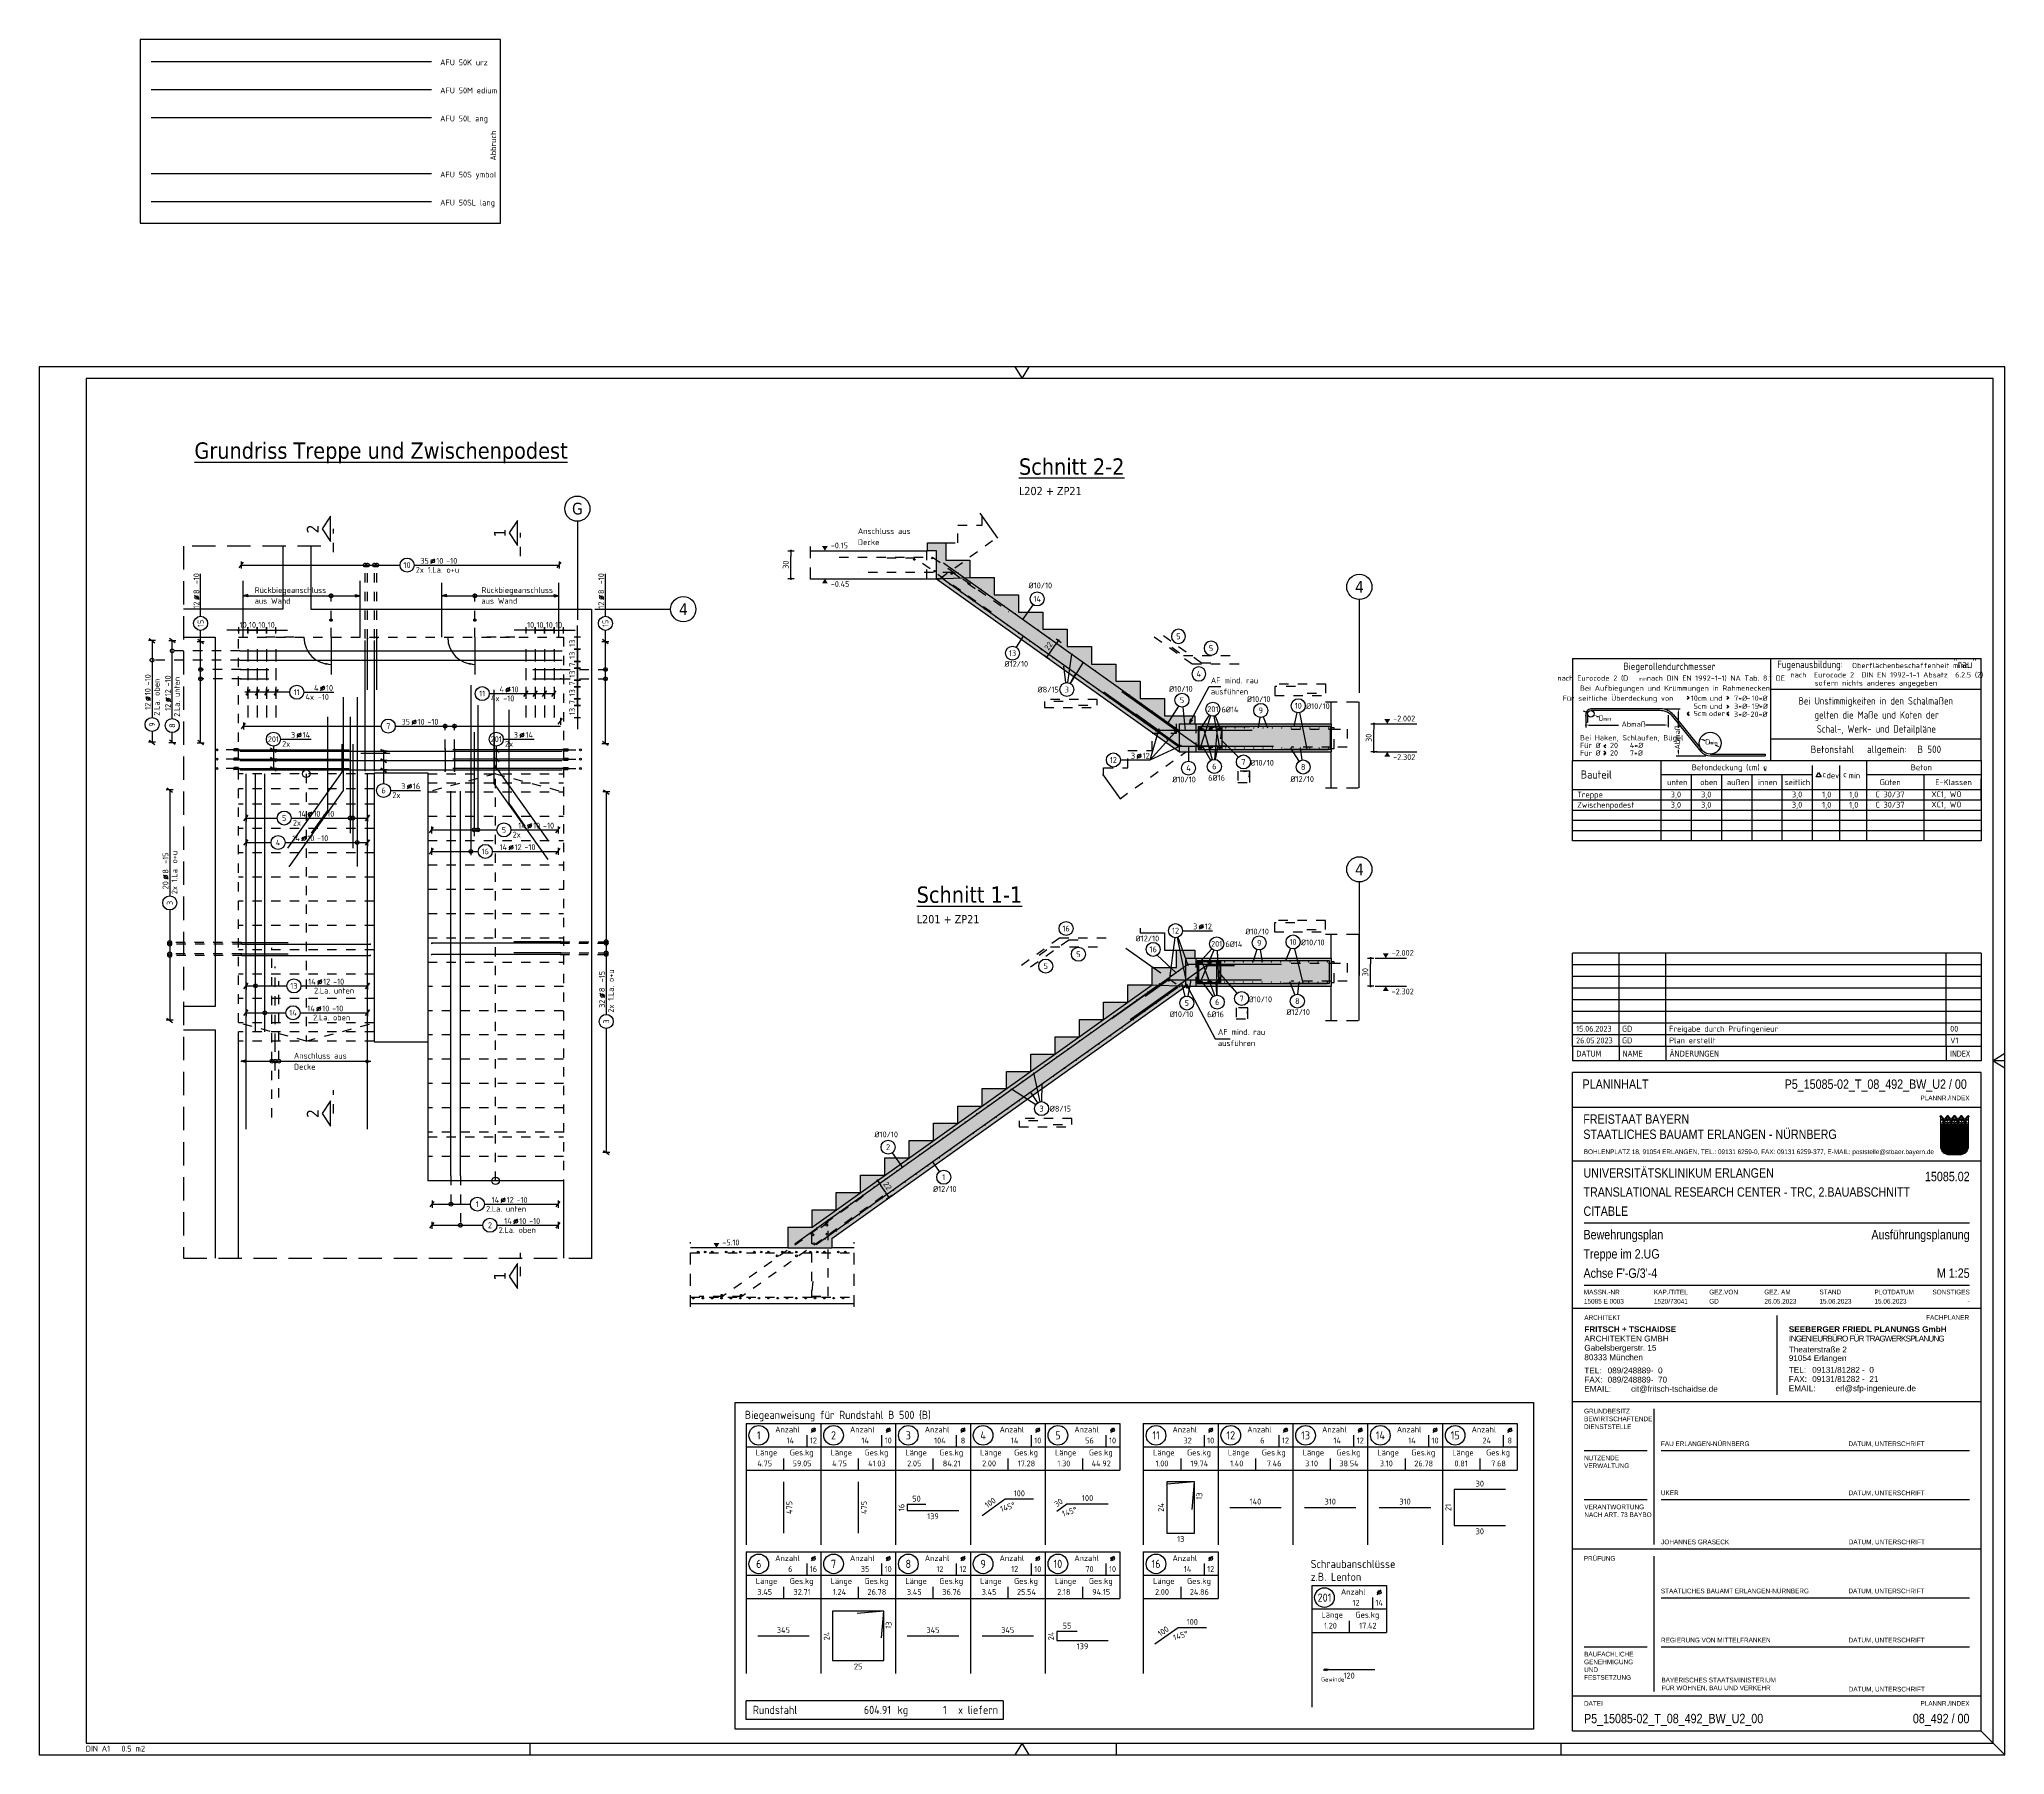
# Model space of a CAD drawing. Extents: x 0 to 29.7, y 0 to 18.4.
# Drawn here: x 0 to 21.02, y 0 to 18.35 of the extents above; entities that cross this region are included whole.
import ezdxf
from ezdxf.enums import TextEntityAlignment as Align

# ---------------------------------------------------------------- set-up
doc = ezdxf.new("R2010")
doc.units = 0
doc.header["$LTSCALE"] = 0.25
for name, pattern in [('AUSGEZOGEN', [1000.01, 1000, 0.01]), ('DOT', [0.175, 0.05, -0.125]), ('GESTRICHELT', [0.75, 0.5, -0.25]), ('GESTRICHELTX2', [1.5, 1, -0.5]), ('HIDDEN', [0.375, 0.25, -0.125]), ('HIDDEN2', [0.187, 0.125, -0.062]), ('PUNKT', [0.175, 0.05, -0.125]), ('STRICHPUNKT2', [0.55, 0.25, -0.125, 0.05, -0.125]), ('VERDECKT', [0.375, 0.25, -0.125])]:
    doc.linetypes.add(name, pattern=pattern)
for name, color, linetype in [('1.UG', 7, 'Continuous'), ('40 A Plankopf Text F+T', 7, 'Continuous'), ('ACHSEN', 7, 'Continuous'), ('AFU', 7, 'Continuous'), ('BET-ANS', 7, 'Continuous'), ('BETON', 7, 'Continuous'), ('DRUEBER', 7, 'Continuous'), ('grau_mittel', 7, 'Continuous'), ('HBT', 7, 'Continuous'), ('HILFE', 7, 'Continuous'), ('koten', 7, 'Continuous'), ('LENTON', 7, 'Continuous'), ('MASSE', 7, 'Continuous'), ('OBJEKT', 7, 'Continuous'), ('RAHMEN', 7, 'Continuous'), ('RND', 7, 'Continuous'), ('RND-1', 7, 'Continuous'), ('RND_BILD', 7, 'Continuous'), ('SCHNITTE', 7, 'Continuous'), ('SFP_Achsen', 7, 'Continuous'), ('STEMPEL', 7, 'Continuous'), ('TEXT', 7, 'Continuous'), ('VERDECKT', 7, 'Continuous')]:
    doc.layers.add(name, color=color, linetype=linetype)
doc.layers.add('NOPLOT', color=7, linetype='Continuous', plot=False)
doc.styles.add('ERSTELLTER_STIL_3', font='arial.ttf')
doc.styles.add('ERSTELLTER_STIL_4', font='arialbd.ttf')
doc.styles.add('helv', font='tahoma.ttf')
doc.styles.add('plankopf_ArialN', font='ARIALN.TTF')
doc.styles.add('txt', font='isocp.shx')
doc.linetypes.add('ABBRUCH', pattern='A,0.15,-0.15,["x",Standard,S=0.07,R=0,X=-0.1,Y=-0.0238],-0.005', length=0.305)
doc.linetypes.add('AFU_50K', pattern='A,0.15,["/",Standard,S=0.2,R=0,X=-0.01,Y=-0.1],0.07,["/",Standard,S=0.2,R=0,X=-0.01,Y=-0.1],0.15', length=0.37)
doc.linetypes.add('AFU_50L', pattern='A,0.75,["/",Standard,S=0.2,R=0,X=-0.01,Y=-0.1],0.07,["/",Standard,S=0.2,R=0,X=-0.01,Y=-0.1],0.75', length=1.57)
doc.linetypes.add('AFU_50M', pattern='A,0.45,["/",Standard,S=0.2,R=0,X=-0.01,Y=-0.1],0.07,["/",Standard,S=0.2,R=0,X=-0.01,Y=-0.1],0.45', length=0.97)
doc.linetypes.add('AFU_50S', pattern='A,0,-0.15,["/",Standard,S=0.2,R=0,X=-0.01,Y=-0.1],0,-0.07,["/",Standard,S=0.2,R=0,X=-0.01,Y=-0.1],-0.15', length=0.37)
doc.linetypes.add('AFU_50SL', pattern='A,0,-0.75,["/",Standard,S=0.2,R=0,X=-0.01,Y=-0.1],0,-0.07,["/",Standard,S=0.2,R=0,X=-0.01,Y=-0.1],-0.75', length=1.57)
doc.dimstyles.new('DOT_I', dxfattribs={"dimscale": 0.25, "dimtxt": 0.25, "dimasz": 0.25, "dimexe": 0.1, "dimexo": 0.3, "dimgap": 0.1, "dimtad": 1, "dimdec": 3, "dimzin": 3, "dimtxsty": 'txt', "dimblk": 'DOT', "dimblk1": 'DOT', "dimblk2": 'DOT', "dimsah": 1, "dimcen": 0.1, "dimse1": 1, "dimse2": 1, "dimazin": 0, "dimtfac": 1, "dimtdec": 4, "dimtix": 1, "dimtmove": 2, "dimatfit": 3, "dimfxl": 0, "dimtvp": 1, "dimtolj": 1, "dimtzin": 0, "dimarcsym": 0})
pattern_1 = [(0, (-322.07857, -163.97815), (8e-17, 0.254), [])]

# ---------------------------------------------------------------- blocks, each defined once
blk = doc.blocks.new('Bundeslandwappen')
at = {"lineweight": 9, "true_color": 0xffffff}
for points in [[(-5.75, 16.5), (-5.98, 16.5), (-5.98, 16.29), (-5.75, 16.29)], [(-5.09, 15.68), (-5.31, 15.68), (-5.31, 15.47), (-5.09, 15.47)], [(-3.49, 15.68), (-3.71, 15.68), (-3.71, 15.47), (-3.49, 15.47)], [(-2.82, 16.5), (-3.05, 16.5), (-3.05, 16.29), (-2.82, 16.29)], [(-2.15, 15.68), (-2.38, 15.68), (-2.38, 15.47), (-2.15, 15.47)], [(-0.56, 15.68), (-0.78, 15.68), (-0.78, 15.47), (-0.56, 15.47)], [(0.11, 16.5), (-0.11, 16.5), (-0.11, 16.29), (0.11, 16.29)], [(0.78, 15.68), (0.56, 15.68), (0.56, 15.47), (0.78, 15.47)], [(2.38, 15.68), (2.15, 15.68), (2.15, 15.47), (2.38, 15.47)], [(3.05, 16.5), (2.82, 16.5), (2.82, 16.29), (3.05, 16.29)], [(3.71, 15.68), (3.49, 15.68), (3.49, 15.47), (3.71, 15.47)], [(5.31, 15.68), (5.09, 15.68), (5.09, 15.47), (5.31, 15.47)], [(5.98, 16.5), (5.75, 16.5), (5.75, 16.29), (5.98, 16.29)]]:
    blk.add_hatch(color=7, dxfattribs=at).paths.add_polyline_path(points)
at = {"true_color": 0xffffff}
for points in [[(-5.34, 12.59), (-5.7, 12.59), (-5.7, 12.19), (-5.07, 11.96)], [(-3.57, 8.42), (-5.7, 9.18), (-5.7, 6.17), (-2.07, 4.88)], [(-1.42, 10.67), (-5.07, 11.96), (-3.57, 8.42), (0.08, 7.13)], [(0.86, 12.59), (-2.24, 12.59), (-1.42, 10.67), (2.23, 9.38)], [(3.96, 12.59), (1.66, 12.59), (4.37, 11.63)], [(5.7, 8.15), (2.23, 9.38), (3.73, 5.84), (5.7, 5.14)], [(5.7, 11.16), (4.37, 11.63), (5.7, 8.5)], [(-5.7, 6.14), (-5.7, 3.7, 0.041392), (-5.65, 3.14), (-4.21, 2.63)], [(-0.56, 1.34), (-4.21, 2.63), (-3.29, 0.45, 0.073774), (-2.3, 0.3), (-0.12, 0.3)], [(1.58, 3.59), (-2.07, 4.88), (-0.56, 1.34), (2.36, 0.3, 0.043654), (2.95, 0.36)], [(3.73, 5.84), (0.08, 7.13), (1.58, 3.59), (5.23, 2.29)]]:
    blk.add_hatch(color=7, dxfattribs=at).paths.add_polyline_path(points)
at = {"lineweight": 9}
h = blk.add_hatch(dxfattribs=at)
h.set_pattern_fill('ANSI31', color=256, scale=0.08, angle=315, style=0)
h.set_pattern_definition(pattern_1)
h.paths.add_polyline_path([(-5.07, 11.96), (-5.7, 12.19), (-5.7, 9.18), (-3.57, 8.42)])
h = blk.add_hatch(dxfattribs=at)
h.set_pattern_fill('ANSI31', color=256, scale=0.08, angle=315, style=0)
h.set_pattern_definition(pattern_1)
h.paths.add_polyline_path([(-2.24, 12.59), (-5.34, 12.59), (-5.07, 11.96), (-1.42, 10.67)])
h = blk.add_hatch(dxfattribs=at)
h.set_pattern_fill('ANSI31', color=256, scale=0.08, angle=315, style=0)
h.set_pattern_definition(pattern_1)
h.paths.add_polyline_path([(0.08, 7.13), (-3.57, 8.42), (-2.07, 4.88), (1.58, 3.59)])
h = blk.add_hatch(dxfattribs=at)
h.set_pattern_fill('ANSI31', color=256, scale=0.08, angle=315, style=0)
h.set_pattern_definition(pattern_1)
h.paths.add_polyline_path([(2.23, 9.38), (-1.42, 10.67), (0.08, 7.13), (3.73, 5.84)])
h = blk.add_hatch(dxfattribs=at)
h.set_pattern_fill('ANSI31', color=256, scale=0.08, angle=315, style=0)
h.set_pattern_definition(pattern_1)
h.paths.add_polyline_path([(4.37, 11.63), (1.66, 12.59), (0.86, 12.59), (2.23, 9.38), (5.7, 8.15), (5.7, 8.5)])
h = blk.add_hatch(dxfattribs=at)
h.set_pattern_fill('ANSI31', color=256, scale=0.08, angle=315, style=0)
h.set_pattern_definition(pattern_1)
h.paths.add_polyline_path([(5.7, 12.59), (3.96, 12.59), (4.37, 11.63), (5.7, 11.16)])
h = blk.add_hatch(dxfattribs=at)
h.set_pattern_fill('ANSI31', color=256, scale=0.08, angle=315, style=0)
h.set_pattern_definition(pattern_1)
h.paths.add_polyline_path([(-2.07, 4.88), (-5.7, 6.17), (-5.7, 6.14), (-4.21, 2.63), (-0.56, 1.34)])
h = blk.add_hatch(dxfattribs=at)
h.set_pattern_fill('ANSI31', color=256, scale=0.08, angle=315, style=0)
h.set_pattern_definition(pattern_1)
h.paths.add_polyline_path([(-4.21, 2.63), (-5.65, 3.14, 0.285055), (-3.29, 0.45)])
h = blk.add_hatch(dxfattribs=at)
h.set_pattern_fill('ANSI31', color=256, scale=0.08, angle=315, style=0)
h.set_pattern_definition(pattern_1)
h.paths.add_polyline_path([(-0.56, 1.34), (-0.12, 0.3), (2.3, 0.3, 0.004354), (2.36, 0.3)])
h = blk.add_hatch(dxfattribs=at)
h.set_pattern_fill('ANSI31', color=256, scale=0.08, angle=315, style=0)
h.set_pattern_definition(pattern_1)
h.paths.add_polyline_path([(5.31, 2.11), (5.23, 2.29), (1.58, 3.59), (2.95, 0.36, 0.22704)])
h = blk.add_hatch(dxfattribs=at)
h.set_pattern_fill('ANSI31', color=256, scale=0.08, angle=315, style=0)
h.set_pattern_definition(pattern_1)
h.paths.add_polyline_path([(5.7, 5.14), (3.73, 5.84), (5.23, 2.29), (5.37, 2.24, 0.111178), (5.7, 3.7)])
for p, q in [((-6, 16.1), (-6, 3.7)), ((-6, 13.29), (6, 13.29)), ((-6, 12.94), (6, 12.94)), ((-5.7, 12.59), (-5.7, 3.7)), ((-5.7, 12.59), (5.7, 12.59)), ((-5.7, 12.19), (5.7, 8.15)), ((-5.7, 9.18), (5.7, 5.14)), ((-5.64, 14.97), (-5.64, 15.18)), ((-5.61, 16.59), (-5.62, 16.68)), ((-5.34, 12.59), (-0.12, 0.3)), ((-5.33, 15.19), (-5.33, 15.05)), ((-4.68, 14.54), (-5.26, 14.54)), ((-4.12, 14.54), (-3.54, 14.54)), ((-3.47, 15.19), (-3.47, 15.05)), ((-3.36, 13.9), (-2.93, 14.17)), ((-2.93, 13.63), (-3.36, 13.9)), ((-3.19, 16.59), (-3.18, 16.67)), ((-3.16, 14.97), (-3.16, 15.18)), ((-2.93, 15.58), (-2.93, 14.47)), ((-2.93, 14.17), (-2.5, 13.9)), ((-2.5, 13.9), (-2.93, 13.63)), ((-2.71, 14.97), (-2.71, 15.18)), ((-2.68, 16.59), (-2.69, 16.67)), ((-2.4, 15.19), (-2.4, 15.05)), ((-1.74, 14.54), (-2.32, 14.54)), ((-2.24, 12.59), (2.95, 0.36)), ((-1.19, 14.54), (-0.61, 14.54)), ((-0.54, 15.19), (-0.54, 15.05)), ((0, 14.17), (-0.43, 13.9)), ((-0.43, 13.9), (0, 13.63)), ((-0.25, 16.59), (-0.24, 16.67)), ((-0.22, 14.97), (-0.22, 15.18)), ((0, 15.58), (0, 14.47)), ((0.43, 13.9), (0, 14.17)), ((0, 13.63), (0.43, 13.9)), ((0.22, 14.97), (0.22, 15.18)), ((0.25, 16.59), (0.24, 16.67)), ((0.54, 15.19), (0.54, 15.05)), ((1.19, 14.54), (0.61, 14.54)), ((0.86, 12.59), (5.31, 2.11)), ((1.66, 12.59), (5.7, 11.16)), ((1.74, 14.54), (2.32, 14.54)), ((2.4, 15.19), (2.4, 15.05)), ((2.93, 14.17), (2.5, 13.9)), ((2.5, 13.9), (2.93, 13.63)), ((2.68, 16.59), (2.69, 16.67)), ((2.71, 14.97), (2.71, 15.18)), ((2.93, 15.58), (2.93, 14.47)), ((3.36, 13.9), (2.93, 14.17)), ((2.93, 13.63), (3.36, 13.9)), ((3.16, 14.97), (3.16, 15.18)), ((3.19, 16.59), (3.18, 16.67)), ((3.47, 15.19), (3.47, 15.05)), ((4.12, 14.54), (3.54, 14.54)), ((3.96, 12.59), (5.7, 8.5)), ((4.68, 14.54), (5.26, 14.54)), ((5.33, 15.19), (5.33, 15.05)), ((5.61, 16.59), (5.62, 16.68)), ((5.64, 14.97), (5.64, 15.18)), ((5.7, 3.7), (5.7, 12.59)), ((6, 3.7), (6, 16.1)), ((-5.7, 6.17), (5.37, 2.24)), ((-5.7, 6.14), (-3.29, 0.45)), ((-5.66, 3.14), (2.36, 0.3)), ((-2.3, 0.3), (2.3, 0.3)), ((-2.3, 0), (2.3, 0))]:
    blk.add_line(p, q, dxfattribs=at)
for points in [[(-5.75, 16.29), (-5.98, 16.29), (-5.98, 16.5), (-5.75, 16.5)], [(-5.09, 15.47), (-5.31, 15.47), (-5.31, 15.68), (-5.09, 15.68)], [(-4.07, 13.71), (-4.83, 13.71), (-4.83, 14.1), (-4.07, 14.1)], [(-3.71, 15.47), (-3.49, 15.47), (-3.49, 15.68), (-3.71, 15.68)], [(-2.82, 16.29), (-3.05, 16.29), (-3.05, 16.5), (-2.82, 16.5)], [(-2.15, 15.47), (-2.38, 15.47), (-2.38, 15.68), (-2.15, 15.68)], [(-1.8, 13.71), (-1.04, 13.71), (-1.04, 14.1), (-1.8, 14.1)], [(-0.78, 15.47), (-0.56, 15.47), (-0.56, 15.68), (-0.78, 15.68)], [(0.11, 16.29), (-0.11, 16.29), (-0.11, 16.5), (0.11, 16.5)], [(0.78, 15.47), (0.56, 15.47), (0.56, 15.68), (0.78, 15.68)], [(1.8, 13.71), (1.04, 13.71), (1.04, 14.1), (1.8, 14.1)], [(2.15, 15.47), (2.38, 15.47), (2.38, 15.68), (2.15, 15.68)], [(3.05, 16.29), (2.82, 16.29), (2.82, 16.5), (3.05, 16.5)], [(3.71, 15.47), (3.49, 15.47), (3.49, 15.68), (3.71, 15.68)], [(4.07, 13.71), (4.83, 13.71), (4.83, 14.1), (4.07, 14.1)], [(5.09, 15.47), (5.31, 15.47), (5.31, 15.68), (5.09, 15.68)], [(5.75, 16.29), (5.98, 16.29), (5.98, 16.5), (5.75, 16.5)]]:
    blk.add_lwpolyline(points, close=True, dxfattribs=at)
for centre in [(-5.28, 13.9), (-3.71, 13.9), (-2.2, 13.9), (-0.68, 13.9), (0.68, 13.9), (2.2, 13.9), (3.71, 13.9), (5.28, 13.9)]:
    blk.add_circle(centre, 0.123, dxfattribs=at)
for centre, radius, start, end in [((-2.93, 16.58), 0.264, 24.0166, 155.34093), ((0, 16.58), 0.264, 24.0166, 155.34093), ((2.93, 16.58), 0.264, 24.0166, 155.34093), ((-5.89, 16.45), 0.362, 44.66814, 253.11831), ((-5.67, 16.67), 0.05, 6.6615, 44.66814), ((-5.49, 15.18), 0.157, 3.2756, 179.55206), ((-5.19, 14.99), 0.453, 182.83284, 261.30427), ((-5.56, 16.59), 0.05, 186.6615, 265.62087), ((-5.42, 15.99), 0.179, 74.78828, 15.13561), ((-5.59, 16.26), 0.281, 346.02321, 85.62087), ((-5.36, 16.21), 0.05, 254.78828, 346.02321), ((-5.26, 15.23), 0.191, 249.63581, 3.08566), ((-5.2, 16.05), 0.05, 93.06329, 195.13561), ((-5.19, 15.87), 0.224, 350.95424, 93.06329), ((-5.02, 15.24), 0.05, 82.94673, 183.08566), ((-4.99, 15.54), 0.249, 262.94673, 77.88554), ((-4.92, 15.83), 0.05, 170.95424, 257.88554), ((-4.62, 14.89), 0.224, 71.40005, 0), ((-4.71, 14.85), 0.312, 275.96495, 353.97732), ((-4.4, 15.24), 0.208, 317.07745, 222.92255), ((-4.18, 14.89), 0.224, 180, 108.59995), ((-4.09, 14.85), 0.312, 186.02268, 264.03505), ((-3.81, 15.54), 0.249, 102.11446, 277.05327), ((-3.88, 15.83), 0.05, 282.11446, 9.04576), ((-3.61, 15.87), 0.224, 86.93671, 189.04576), ((-3.78, 15.24), 0.05, 356.91434, 97.05327), ((-3.54, 15.23), 0.191, 176.91434, 290.36419), ((-3.6, 16.05), 0.05, 344.86439, 86.93671), ((-3.38, 15.99), 0.179, 164.86439, 105.21172), ((-3.61, 14.99), 0.453, 278.69573, 357.16716), ((-3.21, 16.26), 0.281, 94.37913, 193.97679), ((-3.44, 16.21), 0.05, 193.97679, 285.21172), ((-3.31, 15.18), 0.157, 0.44794, 176.7244), ((-3.24, 16.59), 0.05, 274.37913, 353.3385), ((-3.13, 16.67), 0.05, 155.22882, 173.3385), ((-2.55, 15.18), 0.157, 3.2756, 179.55206), ((-2.26, 14.99), 0.453, 182.83284, 261.30427), ((-2.74, 16.66), 0.05, 6.6615, 24.0166), ((-2.63, 16.59), 0.05, 186.6615, 265.62087), ((-2.49, 15.99), 0.179, 74.78828, 15.13561), ((-2.65, 16.26), 0.281, 346.02321, 85.62087), ((-2.43, 16.21), 0.05, 254.78828, 346.02321), ((-2.33, 15.23), 0.191, 249.63581, 3.08566), ((-2.27, 16.05), 0.05, 93.06329, 195.13561), ((-2.26, 15.87), 0.224, 350.95424, 93.06329), ((-2.09, 15.24), 0.05, 82.94673, 183.08566), ((-2.05, 15.54), 0.249, 262.94673, 77.88554), ((-1.99, 15.83), 0.05, 170.95424, 257.88554), ((-1.69, 14.89), 0.224, 71.40005, 0), ((-1.78, 14.85), 0.312, 275.96495, 353.97732), ((-1.47, 15.24), 0.208, 317.07745, 222.92255), ((-1.24, 14.89), 0.224, 180, 108.59995), ((-1.16, 14.85), 0.312, 186.02268, 264.03505), ((-0.88, 15.54), 0.249, 102.11446, 277.05327), ((-0.94, 15.83), 0.05, 282.11446, 9.04576), ((-0.67, 15.87), 0.224, 86.93671, 189.04576), ((-0.84, 15.24), 0.05, 356.91434, 97.05327), ((-0.6, 15.23), 0.191, 176.91434, 290.36419), ((-0.66, 16.05), 0.05, 344.86439, 86.93671), ((-0.44, 15.99), 0.179, 164.86439, 105.21172), ((-0.68, 14.99), 0.453, 278.69573, 357.16716), ((-0.28, 16.26), 0.281, 94.37913, 193.97679), ((-0.5, 16.21), 0.05, 193.97679, 285.21172), ((-0.38, 15.18), 0.157, 0.44794, 176.7244), ((-0.3, 16.59), 0.05, 274.37913, 353.3385), ((-0.19, 16.67), 0.05, 155.22882, 173.3385), ((0.38, 15.18), 0.157, 3.2756, 179.55206), ((0.68, 14.99), 0.453, 182.83284, 261.30427), ((0.19, 16.66), 0.05, 6.6615, 24.0166), ((0.3, 16.59), 0.05, 186.6615, 265.62087), ((0.44, 15.99), 0.179, 74.78828, 15.13561), ((0.28, 16.26), 0.281, 346.02321, 85.62087), ((0.5, 16.21), 0.05, 254.78828, 346.02321), ((0.6, 15.23), 0.191, 249.63581, 3.08566), ((0.66, 16.05), 0.05, 93.06329, 195.13561), ((0.67, 15.87), 0.224, 350.95424, 93.06329), ((0.84, 15.24), 0.05, 82.94673, 183.08566), ((0.88, 15.54), 0.249, 262.94673, 77.88554), ((0.94, 15.83), 0.05, 170.95424, 257.88554), ((1.24, 14.89), 0.224, 71.40005, 0), ((1.16, 14.85), 0.312, 275.96495, 353.97732), ((1.47, 15.24), 0.208, 317.07745, 222.92255), ((1.69, 14.89), 0.224, 180, 108.59995), ((1.78, 14.85), 0.312, 186.02268, 264.03505), ((2.05, 15.54), 0.249, 102.11446, 277.05327), ((1.99, 15.83), 0.05, 282.11446, 9.04576), ((2.26, 15.87), 0.224, 86.93671, 189.04576), ((2.09, 15.24), 0.05, 356.91434, 97.05327), ((2.33, 15.23), 0.191, 176.91434, 290.36419), ((2.27, 16.05), 0.05, 344.86439, 86.93671), ((2.49, 15.99), 0.179, 164.86439, 105.21172), ((2.26, 14.99), 0.453, 278.69573, 357.16716), ((2.65, 16.26), 0.281, 94.37913, 193.97679), ((2.43, 16.21), 0.05, 193.97679, 285.21172), ((2.55, 15.18), 0.157, 0.44794, 176.7244), ((2.63, 16.59), 0.05, 274.37913, 353.3385), ((2.74, 16.67), 0.05, 155.22882, 173.3385), ((3.31, 15.18), 0.157, 3.2756, 179.55206), ((3.61, 14.99), 0.453, 182.83284, 261.30427), ((3.13, 16.66), 0.05, 6.6615, 24.0166), ((3.24, 16.59), 0.05, 186.6615, 265.62087), ((3.38, 15.99), 0.179, 74.78828, 15.13561), ((3.21, 16.26), 0.281, 346.02321, 85.62087), ((3.44, 16.21), 0.05, 254.78828, 346.02321), ((3.54, 15.23), 0.191, 249.63581, 3.08566), ((3.6, 16.05), 0.05, 93.06329, 195.13561), ((3.61, 15.87), 0.224, 350.95424, 93.06329), ((3.78, 15.24), 0.05, 82.94673, 183.08566), ((3.81, 15.54), 0.249, 262.94673, 77.88554), ((3.88, 15.83), 0.05, 170.95424, 257.88554), ((4.18, 14.89), 0.224, 71.40005, 0), ((4.09, 14.85), 0.312, 275.96495, 353.97732), ((4.4, 15.24), 0.208, 317.07745, 222.92255), ((4.62, 14.89), 0.224, 180, 108.59995), ((4.71, 14.85), 0.312, 186.02268, 264.03505), ((4.99, 15.54), 0.249, 102.11446, 277.05327), ((4.92, 15.83), 0.05, 282.11446, 9.04576), ((5.19, 15.87), 0.224, 86.93671, 189.04576), ((5.02, 15.24), 0.05, 356.91434, 97.05327), ((5.26, 15.23), 0.191, 176.91434, 290.36419), ((5.2, 16.05), 0.05, 344.86439, 86.93671), ((5.42, 15.99), 0.179, 164.86439, 105.21172), ((5.19, 14.99), 0.453, 278.69573, 357.16716), ((5.59, 16.26), 0.281, 94.37913, 193.97679), ((5.36, 16.21), 0.05, 193.97679, 285.21172), ((5.49, 15.18), 0.157, 0.44794, 176.7244), ((5.56, 16.59), 0.05, 274.37913, 353.3385), ((5.67, 16.67), 0.05, 135.33186, 173.3385), ((5.89, 16.45), 0.362, 286.88169, 135.33186), ((-2.3, 3.7), 3.7, 180, 270), ((-2.3, 3.7), 3.4, 180, 270), ((2.3, 3.7), 3.7, 270, 0), ((2.3, 3.7), 3.4, 270, 0)]:
    blk.add_arc(centre, radius, start, end, dxfattribs=at)
blk = doc.blocks.new('Plankopf_PU')
for p, q in [((-18.5, 25.4), (-18.5, 27.7)), ((-1, 27.7), (-18.5, 27.7)), ((-1, 27.7), (-18.5, 27.7)), ((-1, 25.4), (-1, 27.7)), ((-1, 25.4), (-18.5, 25.4)), ((-1, 25.4), (-18.5, 25.4)), ((-18.5, 19.1), (-18.5, 25.4)), ((-1, 19.1), (-1, 25.4)), ((-1.5, 22.75), (-18, 22.75)), ((-18, 20.1), (-1.5, 20.1)), ((-18.5, 15.1), (-18.5, 19.1)), ((-1, 19.1), (-18.5, 19.1)), ((-9.75, 18.8), (-9.75, 15.4)), ((-1, 15.1), (-1, 19.1)), ((-1, 15.1), (-18.5, 15.1)), ((-1, 15.1), (-18.5, 15.1)), ((-18.5, 8.8), (-18.5, 15.1)), ((-15, 9), (-15, 14.8)), ((-1, 8.8), (-1, 15.1)), ((-15.3, 13), (-18, 13)), ((-1.5, 13), (-14.7, 13)), ((-15.3, 10.9), (-18, 10.9)), ((-1.5, 10.9), (-14.7, 10.9)), ((-18.5, 2.5), (-18.5, 8.8)), ((-1, 8.8), (-18.5, 8.8)), ((-15, 2.7), (-15, 8.5)), ((-1, 2.5), (-1, 8.8)), ((-1.5, 6.7), (-14.7, 6.7)), ((-15.3, 4.6), (-18, 4.6)), ((-1.5, 4.6), (-14.7, 4.6)), ((-1, 2.5), (-18.5, 2.5)), ((-18.5, 1), (-18.5, 2.5)), ((-1, 2.5), (-18.5, 2.5)), ((-1, 1), (-1, 2.5)), ((-1, 1), (-18.5, 1))]:
    blk.add_line(p, q)
at = {"xscale": 0.1, "yscale": 0.1, "zscale": 0.1}
blk.add_blockref('Bundeslandwappen', (-2.148, 25.669), dxfattribs=at)
at = {"linetype": 'AUSGEZOGEN', "lineweight": 35, "style": 'plankopf_ArialN'}
for s, height, p in [('FREISTAAT BAYERN', 0.4, (-18.032, 27.401)), ('PRÜFUNG', 0.2, (-18.013, 8.5))]:
    blk.add_text(s, height=height, dxfattribs=at).set_placement(p, align=Align.TOP_LEFT)
blk.add_text('STAATLICHES BAUAMT ERLANGEN - NÜRNBERG', height=0.4, dxfattribs=at).set_placement((-18.032, 26.552), align=Align.MIDDLE_LEFT)
at = {"style": 'plankopf_ArialN'}
for s, p in [('BOHLENPLATZ 18, 91054 ERLANGEN, TEL.: 09131 6259-0, FAX: 09131 6259-377, E-MAIL: poststelle@stbaer.bayern.de', (-18.012, 25.702)), ('MASSN.-NR', (-18.011, 19.698)), ('KAP./TITEL', (-15.01, 19.698)), ('GEZ.VON', (-12.644, 19.7)), ('GEZ. AM', (-10.286, 19.7)), ('STAND', (-7.927, 19.702)), ('PLOTDATUM', (-5.574, 19.7)), ('FAU ERLANGEN-NÜRNBERG', (-14.712, 13.207)), ('DATUM, UNTERSCHRIFT', (-6.687, 13.207)), ('UKER', (-14.712, 11.107)), ('DATUM, UNTERSCHRIFT', (-6.68, 11.106)), ('JOHANNES GRASECK', (-14.7, 9.005)), ('DATUM, UNTERSCHRIFT', (-6.675, 9.005)), ('STAATLICHES BAUAMT ERLANGEN-NÜRNBERG', (-14.712, 6.907)), ('DATUM, UNTERSCHRIFT', (-6.687, 6.907)), ('REGIERUNG VON MITTELFRANKEN', (-14.705, 4.806)), ('DATUM, UNTERSCHRIFT', (-6.68, 4.806)), ('DATUM, UNTERSCHRIFT', (-6.675, 2.705)), ('DATEI', (-18.002, 2.095))]:
    blk.add_text(s, height=0.2, dxfattribs=at).set_placement(p)
for s, p in [('SONSTIGES', (-1.493, 19.7)), ('PLANNR./INDEX', (-1.501, 2.095))]:
    blk.add_text(s, height=0.2, dxfattribs=at).set_placement(p, align=Align.RIGHT)
at = {"linetype": 'AUSGEZOGEN', "lineweight": 35, "style": 'plankopf_ArialN'}
blk.add_text('ARCHITEKT', height=0.2, dxfattribs=at).set_placement((-17.989, 18.607))
blk.add_text('FACHPLANER', height=0.2, dxfattribs=at).set_placement((-1.52, 18.611), align=Align.RIGHT)
at = {"insert": (-5.574, 19.303), "char_height": 0.2, "attachment_point": 7, "style": 'plankopf_ArialN'}
blk.add_mtext('15.06.2023', dxfattribs=at)
at = {"char_height": 0.2, "attachment_point": 1, "style": 'plankopf_ArialN'}
for s, insert, width in [('GRUNDBESITZ\\PBEWIRTSCHAFTENDE DIENSTSTELLE', (-18, 14.804), 2.5), ('NUTZENDE^JVERWALTUNG', (-17.998, 12.8), 2.69843), ('VERANTWORTUNG  NACH ART. 73 BAYBO', (-17.988, 10.705), 2.68768), ('BAUFACHLICHE GENEHMIGUNG UND FESTSETZUNG', (-17.998, 4.404), 2.2311), ('BAYERISCHES STAATSMINISTERIUM ^JFÜR WOHNEN, BAU UND VERKEHR', (-14.689, 3.294), 9.29412)]:
    blk.add_mtext(s, dxfattribs=dict(at, insert=insert, width=width))
at = {"style": 'plankopf_ArialN'}
for tag, p in [('PROJEKTBEZEICHNUNGZ1', (-18.025, 24.578)), ('PROJEKTBEZEICHNUNGZ2', (-18.025, 23.761)), ('PROJEKTBEZEICHNUNGZ3', (-18.025, 22.941))]:
    blk.add_attdef(tag, text='', height=0.4, dxfattribs=at).set_placement(p, align=Align.BOTTOM_LEFT)
for tag, p in [('GEB.-NR', (-1.5, 24.946)), ('0.000X', (-1.507, 1.749))]:
    blk.add_attdef(tag, text='', height=0.4, dxfattribs=at).set_placement(p, align=Align.TOP_RIGHT)
for tag, p, height in [('PLANINHALTZ1', (-18.025, 22.055), 0.4), ('PLANINHALTZ2', (-18.025, 21.232), 0.4), ('PLANINHALTZ3', (-18.025, 20.409), 0.4), ('MASSN.-NR', (-18.005, 19.303), 0.2), ('KAPITEL/TITEL', (-15.01, 19.303), 0.2), ('GEZ_VON', (-12.644, 19.303), 0.2), ('GEZ_AM', (-10.286, 19.303), 0.2), ('STAND', (-7.927, 19.303), 0.2)]:
    blk.add_attdef(tag, p, '', height=height, dxfattribs=at)
for tag, height, p in [('PLANUNGSPHASE', 0.4, (-1.5, 22.055)), ('PROJEKTKATEGORIE', 0.4, (-1.5, 21.232)), ('MAßSTAB', 0.4, (-1.5, 20.409)), ('SONSTIGES', 0.2, (-1.5, 19.303))]:
    blk.add_attdef(tag, text='', height=height, dxfattribs=at).set_placement(p, align=Align.RIGHT)
at = {"layer": '40 A Plankopf Text F+T', "color": 7, "linetype": 'Continuous', "lineweight": 13, "char_height": 0.25, "attachment_point": 7}
for s, insert, style in [('\\A1;ARCHITEKTEN GMBH', (-17.988, 17.68), 'ERSTELLTER_STIL_3'), ('\\A1;FRITSCH + TSCHAIDSE ', (-17.988, 18.081), 'ERSTELLTER_STIL_4'), ('\\A1;SEEBERGER FRIEDL PLANUNGS GmbH', (-9.238, 18.081), 'ERSTELLTER_STIL_4'), ('\\A1;{\\T0.8;INGENIEURBÜRO FÜR TRAGWERKSPLANUNG}', (-9.238, 17.68), 'ERSTELLTER_STIL_3'), ('\\A1;80333 München', (-17.988, 16.879), 'ERSTELLTER_STIL_3'), ('\\A1;Gabelsbergerstr. 15', (-17.988, 17.212), 'ERSTELLTER_STIL_3'), ('\\A1;Theaterstraße 2', (-9.238, 17.212), 'ERSTELLTER_STIL_3'), ('\\A1;91054 Erlangen', (-9.238, 16.771), 'ERSTELLTER_STIL_3')]:
    blk.add_mtext(s, dxfattribs=dict(at, insert=insert, style=style))
at = {"layer": '40 A Plankopf Text F+T', "color": 7, "linetype": 'Continuous', "lineweight": 13, "char_height": 0.25, "attachment_point": 7, "line_spacing_factor": 0.945293, "style": 'ERSTELLTER_STIL_3'}
for s, insert in [('\\A1;TEL: ^I089/248889-  0\\PFAX: ^I089/248889-  70\\PEMAIL: ^Icit@fritsch-tschaidse.de', (-17.988, 15.481)), ('\\A1;TEL: ^I09131/81282 -  0\\PFAX: ^I09131/81282 -  21\\PEMAIL: ^Ierl@sfp-ingenieure.de', (-9.238, 15.481))]:
    blk.add_mtext(s, dxfattribs=dict(at, insert=insert))
blk = doc.blocks.new('Plankopf-ER')
at = {"layer": 'RAHMEN', "color": 7, "linetype": 'Continuous'}
for p, q in [((-0.5, 4.6), (-18, 4.6)), ((-18, 4.1), (-18, 4.6)), ((-16, 4.1), (-16, 4.6)), ((-14, 4.1), (-14, 4.6)), ((-2, 4.1), (-2, 4.6)), ((-0.5, 4.6), (-0.5, 4.1)), ((-0.5, 4.1), (-18, 4.1)), ((-18, 3.6), (-18, 4.1)), ((-0.5, 3.6), (-18, 3.6)), ((-18, 3.1), (-18, 3.6)), ((-16, 3.6), (-16, 4.1)), ((-16, 3.1), (-16, 3.6)), ((-14, 3.6), (-14, 4.1)), ((-14, 3.1), (-14, 3.6)), ((-2, 3.6), (-2, 4.1)), ((-2, 3.1), (-2, 3.6)), ((-0.5, 4.1), (-0.5, 3.6)), ((-0.5, 3.6), (-0.5, 3.1)), ((-0.5, 3.1), (-18, 3.1)), ((-18, 2.6), (-18, 3.1)), ((-0.5, 2.6), (-18, 2.6)), ((-18, 2.1), (-18, 2.6)), ((-16, 2.6), (-16, 3.1)), ((-16, 2.1), (-16, 2.6)), ((-14, 2.6), (-14, 3.1)), ((-14, 2.1), (-14, 2.6)), ((-2, 2.6), (-2, 3.1)), ((-2, 2.1), (-2, 2.6)), ((-0.5, 3.1), (-0.5, 2.6)), ((-0.5, 2.6), (-0.5, 2.1)), ((-0.5, 2.1), (-18, 2.1)), ((-18, 1.6), (-18, 2.1)), ((-16, 1.6), (-16, 2.1)), ((-14, 1.6), (-14, 2.1)), ((-2, 1.6), (-2, 2.1)), ((-0.5, 2.1), (-0.5, 1.6)), ((-0.5, 1.6), (-18, 1.6)), ((-18, 1.1), (-18, 1.6)), ((-0.5, 1.1), (-18, 1.1)), ((-18, 0.6), (-18, 1.1)), ((-16, 1.1), (-16, 1.6)), ((-16, 0.6), (-16, 1.1)), ((-14, 1.1), (-14, 1.6)), ((-14, 0.6), (-14, 1.1)), ((-2, 1.1), (-2, 1.6)), ((-2, 0.6), (-2, 1.1)), ((-0.5, 1.6), (-0.5, 1.1)), ((-0.5, 1.1), (-0.5, 0.6)), ((-0.5, 0.6), (-18, 0.6)), ((-18, 0.6), (-18, 0)), ((-0.5, 0), (-18, 0)), ((-16, 0.6), (-16, 0)), ((-14, 0.6), (-14, 0)), ((-2, 0.6), (-2, 0)), ((-0.5, 0.6), (-0.5, 0))]:
    blk.add_line(p, q, dxfattribs=at)
at = {"layer": 'RAHMEN', "color": 7, "linetype": 'Continuous', "style": 'txt'}
for tag, p in [('INDEX-D8', (-17.841, 4.242)), ('INDEX-N8', (-15.876, 4.242)), ('INDEX-X8', (-13.857, 4.242)), ('INDEX8', (-1.833, 4.242)), ('INDEX-D7', (-17.841, 3.742)), ('INDEX-D6', (-17.841, 3.242)), ('INDEX-N7', (-15.876, 3.742)), ('INDEX-N6', (-15.876, 3.242)), ('INDEX-X7', (-13.857, 3.742)), ('INDEX-X6', (-13.857, 3.242)), ('INDEX7', (-1.833, 3.742)), ('INDEX6', (-1.833, 3.242)), ('INDEX-D5', (-17.841, 2.742)), ('INDEX-N5', (-15.876, 2.742)), ('INDEX-X5', (-13.857, 2.742)), ('INDEX5', (-1.833, 2.742)), ('INDEX-D4', (-17.841, 2.242)), ('INDEX-D3', (-17.841, 1.742)), ('INDEX-N4', (-15.876, 2.242)), ('INDEX-N3', (-15.876, 1.742)), ('INDEX-X4', (-13.857, 2.242)), ('INDEX-X3', (-13.857, 1.742)), ('INDEX4', (-1.833, 2.242)), ('INDEX3', (-1.833, 1.742)), ('INDEX-D2', (-17.841, 1.242)), ('INDEX-D1', (-17.841, 0.742)), ('INDEX-N2', (-15.876, 1.242)), ('INDEX-N1', (-15.876, 0.742)), ('INDEX-X2', (-13.857, 1.242)), ('INDEX-X1', (-13.857, 0.742)), ('INDEX2', (-1.833, 1.242)), ('INDEX1', (-1.833, 0.742))]:
    blk.add_attdef(tag, p, '', height=0.25, dxfattribs=at)
at = {"layer": 'STEMPEL', "color": 7, "linetype": 'Continuous', "style": 'helv'}
for s, p in [('DATUM', (-17.833, 0.176)), ('NAME', (-15.853, 0.176)), ('ÄNDERUNGEN', (-13.833, 0.176))]:
    blk.add_text(s, height=0.25, dxfattribs=at).set_placement(p)
at = {"layer": 'STEMPEL', "color": 7, "linetype": 'Continuous', "style": 'helv', "width": 0.8}
blk.add_text('INDEX', height=0.25, dxfattribs=at).set_placement((-1.833, 0.176))
blk = doc.blocks.new('DINA1')
at = {"layer": 'RAHMEN'}
for p, q in [((0, 59.4), (0, 0)), ((84.1, 59.4), (0, 59.4)), ((84.1, 0), (84.1, 59.4)), ((0, 0), (84.1, 0))]:
    blk.add_line(p, q, dxfattribs=at)
at = {"layer": 'RAHMEN', "color": 5}
for p, q in [((2, 58.9), (2, 0.5)), ((83.6, 58.9), (2, 58.9)), ((83.6, 0.5), (83.6, 58.9)), ((2, 0.5), (83.6, 0.5))]:
    blk.add_line(p, q, dxfattribs=at)
at = {"layer": 'RAHMEN', "color": 7, "linetype": 'Continuous'}
for p, q in [((41.74, 59.4), (42.05, 58.9)), ((42.05, 58.9), (42.36, 59.4)), ((84.1, 30.01), (83.6, 29.7)), ((83.6, 29.7), (84.1, 29.39)), ((42.05, 0.5), (41.74, 0)), ((42.36, 0), (42.05, 0.5))]:
    blk.add_line(p, q, dxfattribs=at)
at = {"layer": 'RAHMEN', "color": 7}
for p, q in [((21, 0), (21, 0.5)), ((46.1, 0), (46.1, 0.5)), ((65.1, 0.5), (65.1, 0))]:
    blk.add_line(p, q, dxfattribs=at)
at = {"layer": 'RAHMEN', "color": 7, "style": 'txt'}
blk.add_text('DIN A1   0.5 m2', height=0.25, dxfattribs=at).set_placement((1.989, 0.133))
blk = doc.blocks.new('PFEIL')
at = {"color": 7, "linetype": 'Continuous'}
blk.add_solid([(-1, -0.17), (-1, 0.17), (0, 0)], dxfattribs=at)
blk = doc.blocks.new('LEI_GRE')
at = {"layer": 'RND', "color": 7, "linetype": 'Continuous'}
for p, q in [((-0.09, -0.12), (0.09, 0.12)), ((0, 0.15), (0, -0.15))]:
    blk.add_line(p, q, dxfattribs=at)
blk = doc.blocks.new('RND_LEI')
at = {"layer": 'RND', "color": 7, "linetype": 'Continuous'}
blk.add_line((1.022, 0.066), (1.19, 0.27), dxfattribs=at)
for centre, radius in [((0, 0), 0.3), ((1.106, 0.168), 0.075)]:
    blk.add_circle(centre, radius, dxfattribs=at)
at = {"layer": 'RND', "color": 7, "linetype": 'Continuous', "style": 'txt'}
blk.add_attdef('POSL', text='', height=0.25, dxfattribs=at).set_placement((0, 0), align=Align.MIDDLE)
blk.add_attdef('ANZ', text='', height=0.25, dxfattribs=at).set_placement((0.931, 0.057), align=Align.RIGHT)
for tag, p in [('DUM', (1.253, 0.057)), ('ABSTD', (1.674, 0.057)), ('POSTXT', (0.374, -0.327))]:
    blk.add_attdef(tag, p, '', height=0.25, dxfattribs=at)
blk = doc.blocks.new('Pfeillinie')
at = {"layer": 'TEXT', "linetype": 'Continuous'}
blk.add_hatch(color=7, dxfattribs=at).paths.add_polyline_path([(0, 0), (-0.8, 0.2), (-0.8, 0), (-0.8, -0.2)])
at = {"layer": 'TEXT', "color": 7, "linetype": 'Continuous'}
for p, q in [((-0.8, 0), (-0.8, 0.2)), ((-0.8, 0.2), (0, 0)), ((-0.8, 0), (-0.8, -0.2)), ((-0.8, -0.2), (0, 0))]:
    blk.add_line(p, q, dxfattribs=at)
blk = doc.blocks.new('DOT')
at = {"layer": 'MASSE', "color": 7, "linetype": 'Continuous'}
for p, q in [((0, 0), (-1, 0)), ((0, 0.54), (0, -0.54))]:
    blk.add_line(p, q, dxfattribs=at)
at = {"layer": 'MASSE', "color": 7, "linetype": 'Continuous', "const_width": 0.2}
blk.add_lwpolyline([(-0.1, 0, 1), (0.1, 0, 1)], format="xyb", close=True, dxfattribs=at)
blk = doc.blocks.new('*D25')
at = {"layer": 'Defpoints', "color": 0, "linetype": 'AUSGEZOGEN', "transparency": 16777216}
for p in [(5.757, 11.956), (5.757, 11.956), (5.757, 11.827)]:
    blk.add_point(p, dxfattribs=at)
at = {"layer": 'MASSE', "color": 0, "linetype": 'AUSGEZOGEN', "lineweight": -2, "transparency": 16777216}
for p, q in [((5.757, 12.019), (5.757, 12.081)), ((5.757, 11.827), (5.757, 11.956)), ((5.757, 11.764), (5.757, 11.702))]:
    blk.add_line(p, q, dxfattribs=at)
at = {"layer": 'MASSE', "color": 0, "linetype": 'AUSGEZOGEN', "lineweight": -2, "transparency": 16777216, "xscale": 0.0625, "yscale": 0.0625, "zscale": 0.0625}
for p, rotation in [((5.757, 11.956), 270), ((5.757, 11.827), 90)]:
    blk.add_blockref('DOT', p, dxfattribs=dict(at, rotation=rotation))
at = {"layer": 'MASSE', "color": 0, "linetype": 'AUSGEZOGEN', "transparency": 16777216, "insert": (5.701, 11.892), "char_height": 0.0625, "attachment_point": 5, "rotation": 90, "style": 'txt'}
blk.add_mtext('\\A1;13', dxfattribs=at)
blk = doc.blocks.new('*D26')
at = {"layer": 'Defpoints', "color": 0, "linetype": 'AUSGEZOGEN', "transparency": 16777216}
for p in [(5.757, 11.827), (5.757, 11.697), (5.757, 11.697)]:
    blk.add_point(p, dxfattribs=at)
at = {"layer": 'MASSE', "color": 0, "linetype": 'AUSGEZOGEN', "lineweight": -2, "transparency": 16777216}
for p, q in [((5.757, 11.889), (5.757, 11.952)), ((5.757, 11.827), (5.757, 11.697)), ((5.757, 11.634), (5.757, 11.572))]:
    blk.add_line(p, q, dxfattribs=at)
at = {"layer": 'MASSE', "color": 0, "linetype": 'AUSGEZOGEN', "lineweight": -2, "transparency": 16777216, "xscale": 0.0625, "yscale": 0.0625, "zscale": 0.0625}
for p, rotation in [((5.757, 11.827), 270), ((5.757, 11.697), 90)]:
    blk.add_blockref('DOT', p, dxfattribs=dict(at, rotation=rotation))
at = {"layer": 'MASSE', "color": 0, "linetype": 'AUSGEZOGEN', "transparency": 16777216, "insert": (5.701, 11.762), "char_height": 0.0625, "attachment_point": 5, "rotation": 90, "style": 'txt'}
blk.add_mtext('\\A1;13', dxfattribs=at)
blk = doc.blocks.new('*D27')
at = {"layer": 'Defpoints', "color": 0, "linetype": 'AUSGEZOGEN', "transparency": 16777216}
for p in [(5.757, 11.697), (5.757, 11.626), (5.757, 11.626)]:
    blk.add_point(p, dxfattribs=at)
at = {"layer": 'MASSE', "color": 0, "linetype": 'AUSGEZOGEN', "lineweight": -2, "transparency": 16777216}
for p, q in [((5.757, 11.759), (5.757, 11.822)), ((5.757, 11.697), (5.757, 11.626)), ((5.757, 11.564), (5.757, 11.501))]:
    blk.add_line(p, q, dxfattribs=at)
at = {"layer": 'MASSE', "color": 0, "linetype": 'AUSGEZOGEN', "lineweight": -2, "transparency": 16777216, "xscale": 0.0625, "yscale": 0.0625, "zscale": 0.0625}
for p, rotation in [((5.757, 11.697), 270), ((5.757, 11.626), 90)]:
    blk.add_blockref('DOT', p, dxfattribs=dict(at, rotation=rotation))
at = {"layer": 'MASSE', "color": 0, "linetype": 'AUSGEZOGEN', "transparency": 16777216, "insert": (5.701, 11.662), "char_height": 0.0625, "attachment_point": 5, "rotation": 90, "style": 'txt'}
blk.add_mtext('\\A1;7', dxfattribs=at)
blk = doc.blocks.new('*D28')
at = {"layer": 'Defpoints', "color": 0, "linetype": 'AUSGEZOGEN', "transparency": 16777216}
for p in [(5.757, 11.626), (5.757, 11.496), (5.757, 11.496)]:
    blk.add_point(p, dxfattribs=at)
at = {"layer": 'MASSE', "color": 0, "linetype": 'AUSGEZOGEN', "lineweight": -2, "transparency": 16777216}
for p, q in [((5.757, 11.689), (5.757, 11.751)), ((5.757, 11.626), (5.757, 11.496)), ((5.757, 11.434), (5.757, 11.371))]:
    blk.add_line(p, q, dxfattribs=at)
at = {"layer": 'MASSE', "color": 0, "linetype": 'AUSGEZOGEN', "lineweight": -2, "transparency": 16777216, "xscale": 0.0625, "yscale": 0.0625, "zscale": 0.0625}
for p, rotation in [((5.757, 11.626), 270), ((5.757, 11.496), 90)]:
    blk.add_blockref('DOT', p, dxfattribs=dict(at, rotation=rotation))
at = {"layer": 'MASSE', "color": 0, "linetype": 'AUSGEZOGEN', "transparency": 16777216, "insert": (5.701, 11.561), "char_height": 0.0625, "attachment_point": 5, "rotation": 90, "style": 'txt'}
blk.add_mtext('\\A1;13', dxfattribs=at)
blk = doc.blocks.new('*D29')
at = {"layer": 'Defpoints', "color": 0, "linetype": 'AUSGEZOGEN', "transparency": 16777216}
for p in [(5.757, 11.496), (5.757, 11.426), (5.757, 11.426)]:
    blk.add_point(p, dxfattribs=at)
at = {"layer": 'MASSE', "color": 0, "linetype": 'AUSGEZOGEN', "lineweight": -2, "transparency": 16777216}
for p, q in [((5.757, 11.559), (5.757, 11.621)), ((5.757, 11.496), (5.757, 11.426)), ((5.757, 11.364), (5.757, 11.301))]:
    blk.add_line(p, q, dxfattribs=at)
at = {"layer": 'MASSE', "color": 0, "linetype": 'AUSGEZOGEN', "lineweight": -2, "transparency": 16777216, "xscale": 0.0625, "yscale": 0.0625, "zscale": 0.0625}
for p, rotation in [((5.757, 11.496), 270), ((5.757, 11.426), 90)]:
    blk.add_blockref('DOT', p, dxfattribs=dict(at, rotation=rotation))
at = {"layer": 'MASSE', "color": 0, "linetype": 'AUSGEZOGEN', "transparency": 16777216, "insert": (5.701, 11.461), "char_height": 0.0625, "attachment_point": 5, "rotation": 90, "style": 'txt'}
blk.add_mtext('\\A1;7', dxfattribs=at)
blk = doc.blocks.new('*D30')
at = {"layer": 'Defpoints', "color": 0, "linetype": 'AUSGEZOGEN', "transparency": 16777216}
for p in [(5.757, 11.426), (5.757, 11.296), (5.757, 11.296)]:
    blk.add_point(p, dxfattribs=at)
at = {"layer": 'MASSE', "color": 0, "linetype": 'AUSGEZOGEN', "lineweight": -2, "transparency": 16777216}
for p, q in [((5.757, 11.489), (5.757, 11.551)), ((5.757, 11.426), (5.757, 11.296)), ((5.757, 11.234), (5.757, 11.171))]:
    blk.add_line(p, q, dxfattribs=at)
at = {"layer": 'MASSE', "color": 0, "linetype": 'AUSGEZOGEN', "lineweight": -2, "transparency": 16777216, "xscale": 0.0625, "yscale": 0.0625, "zscale": 0.0625}
for p, rotation in [((5.757, 11.426), 270), ((5.757, 11.296), 90)]:
    blk.add_blockref('DOT', p, dxfattribs=dict(at, rotation=rotation))
at = {"layer": 'MASSE', "color": 0, "linetype": 'AUSGEZOGEN', "transparency": 16777216, "insert": (5.701, 11.361), "char_height": 0.0625, "attachment_point": 5, "rotation": 90, "style": 'txt'}
blk.add_mtext('\\A1;13', dxfattribs=at)
blk = doc.blocks.new('*D31')
at = {"layer": 'Defpoints', "color": 0, "linetype": 'AUSGEZOGEN', "transparency": 16777216}
for p in [(5.757, 11.296), (5.757, 11.226), (5.757, 11.226)]:
    blk.add_point(p, dxfattribs=at)
at = {"layer": 'MASSE', "color": 0, "linetype": 'AUSGEZOGEN', "lineweight": -2, "transparency": 16777216}
for p, q in [((5.757, 11.359), (5.757, 11.421)), ((5.757, 11.296), (5.757, 11.226)), ((5.757, 11.163), (5.757, 11.101))]:
    blk.add_line(p, q, dxfattribs=at)
at = {"layer": 'MASSE', "color": 0, "linetype": 'AUSGEZOGEN', "lineweight": -2, "transparency": 16777216, "xscale": 0.0625, "yscale": 0.0625, "zscale": 0.0625}
for p, rotation in [((5.757, 11.296), 270), ((5.757, 11.226), 90)]:
    blk.add_blockref('DOT', p, dxfattribs=dict(at, rotation=rotation))
at = {"layer": 'MASSE', "color": 0, "linetype": 'AUSGEZOGEN', "transparency": 16777216, "insert": (5.701, 11.261), "char_height": 0.0625, "attachment_point": 5, "rotation": 90, "style": 'txt'}
blk.add_mtext('\\A1;7', dxfattribs=at)
blk = doc.blocks.new('*D32')
at = {"layer": 'Defpoints', "color": 0, "linetype": 'AUSGEZOGEN', "transparency": 16777216}
for p in [(5.757, 11.226), (5.757, 11.096), (5.757, 11.096)]:
    blk.add_point(p, dxfattribs=at)
at = {"layer": 'MASSE', "color": 0, "linetype": 'AUSGEZOGEN', "lineweight": -2, "transparency": 16777216}
for p, q in [((5.757, 11.288), (5.757, 11.351)), ((5.757, 11.226), (5.757, 11.096)), ((5.757, 11.033), (5.757, 10.971))]:
    blk.add_line(p, q, dxfattribs=at)
at = {"layer": 'MASSE', "color": 0, "linetype": 'AUSGEZOGEN', "lineweight": -2, "transparency": 16777216, "xscale": 0.0625, "yscale": 0.0625, "zscale": 0.0625}
for p, rotation in [((5.757, 11.226), 270), ((5.757, 11.096), 90)]:
    blk.add_blockref('DOT', p, dxfattribs=dict(at, rotation=rotation))
at = {"layer": 'MASSE', "color": 0, "linetype": 'AUSGEZOGEN', "transparency": 16777216, "insert": (5.701, 11.161), "char_height": 0.0625, "attachment_point": 5, "rotation": 90, "style": 'txt'}
blk.add_mtext('\\A1;13', dxfattribs=at)
blk = doc.blocks.new('*D33')
at = {"layer": 'Defpoints', "color": 0, "linetype": 'AUSGEZOGEN', "transparency": 16777216}
for p in [(5.206, 12.03), (5.206, 12.03), (5.306, 12.03)]:
    blk.add_point(p, dxfattribs=at)
at = {"layer": 'MASSE', "color": 0, "linetype": 'AUSGEZOGEN', "lineweight": -2, "transparency": 16777216}
for p, q in [((5.144, 12.03), (5.081, 12.03)), ((5.306, 12.03), (5.206, 12.03)), ((5.369, 12.03), (5.431, 12.03))]:
    blk.add_line(p, q, dxfattribs=at)
at = {"layer": 'MASSE', "color": 0, "linetype": 'AUSGEZOGEN', "lineweight": -2, "transparency": 16777216, "xscale": 0.0625, "yscale": 0.0625, "zscale": 0.0625}
blk.add_blockref('DOT', (5.206, 12.03), dxfattribs=at)
at = {"layer": 'MASSE', "color": 0, "linetype": 'AUSGEZOGEN', "lineweight": -2, "transparency": 16777216, "xscale": 0.0625, "yscale": 0.0625, "zscale": 0.0625, "rotation": 180}
blk.add_blockref('DOT', (5.306, 12.03), dxfattribs=at)
at = {"layer": 'MASSE', "color": 0, "linetype": 'AUSGEZOGEN', "transparency": 16777216, "insert": (5.256, 12.087), "char_height": 0.0625, "attachment_point": 5, "style": 'txt'}
blk.add_mtext('\\A1;10', dxfattribs=at)
blk = doc.blocks.new('*D34')
at = {"layer": 'Defpoints', "color": 0, "linetype": 'AUSGEZOGEN', "transparency": 16777216}
for p in [(5.306, 12.03), (5.406, 12.03), (5.406, 12.03)]:
    blk.add_point(p, dxfattribs=at)
at = {"layer": 'MASSE', "color": 0, "linetype": 'AUSGEZOGEN', "lineweight": -2, "transparency": 16777216}
for p, q in [((5.244, 12.03), (5.181, 12.03)), ((5.306, 12.03), (5.406, 12.03)), ((5.469, 12.03), (5.531, 12.03))]:
    blk.add_line(p, q, dxfattribs=at)
at = {"layer": 'MASSE', "color": 0, "linetype": 'AUSGEZOGEN', "lineweight": -2, "transparency": 16777216, "xscale": 0.0625, "yscale": 0.0625, "zscale": 0.0625}
blk.add_blockref('DOT', (5.306, 12.03), dxfattribs=at)
at = {"layer": 'MASSE', "color": 0, "linetype": 'AUSGEZOGEN', "lineweight": -2, "transparency": 16777216, "xscale": 0.0625, "yscale": 0.0625, "zscale": 0.0625, "rotation": 180}
blk.add_blockref('DOT', (5.406, 12.03), dxfattribs=at)
at = {"layer": 'MASSE', "color": 0, "linetype": 'AUSGEZOGEN', "transparency": 16777216, "insert": (5.356, 12.087), "char_height": 0.0625, "attachment_point": 5, "style": 'txt'}
blk.add_mtext('\\A1;10', dxfattribs=at)
blk = doc.blocks.new('*D35')
at = {"layer": 'Defpoints', "color": 0, "linetype": 'AUSGEZOGEN', "transparency": 16777216}
for p in [(5.406, 12.03), (5.506, 12.03), (5.506, 12.03)]:
    blk.add_point(p, dxfattribs=at)
at = {"layer": 'MASSE', "color": 0, "linetype": 'AUSGEZOGEN', "lineweight": -2, "transparency": 16777216}
for p, q in [((5.344, 12.03), (5.281, 12.03)), ((5.406, 12.03), (5.506, 12.03)), ((5.569, 12.03), (5.631, 12.03))]:
    blk.add_line(p, q, dxfattribs=at)
at = {"layer": 'MASSE', "color": 0, "linetype": 'AUSGEZOGEN', "lineweight": -2, "transparency": 16777216, "xscale": 0.0625, "yscale": 0.0625, "zscale": 0.0625}
blk.add_blockref('DOT', (5.406, 12.03), dxfattribs=at)
at = {"layer": 'MASSE', "color": 0, "linetype": 'AUSGEZOGEN', "lineweight": -2, "transparency": 16777216, "xscale": 0.0625, "yscale": 0.0625, "zscale": 0.0625, "rotation": 180}
blk.add_blockref('DOT', (5.506, 12.03), dxfattribs=at)
at = {"layer": 'MASSE', "color": 0, "linetype": 'AUSGEZOGEN', "transparency": 16777216, "insert": (5.456, 12.087), "char_height": 0.0625, "attachment_point": 5, "style": 'txt'}
blk.add_mtext('\\A1;10', dxfattribs=at)
blk = doc.blocks.new('*D36')
at = {"layer": 'Defpoints', "color": 0, "linetype": 'AUSGEZOGEN', "transparency": 16777216}
for p in [(5.506, 12.03), (5.606, 12.03), (5.606, 12.03)]:
    blk.add_point(p, dxfattribs=at)
at = {"layer": 'MASSE', "color": 0, "linetype": 'AUSGEZOGEN', "lineweight": -2, "transparency": 16777216}
for p, q in [((5.444, 12.03), (5.381, 12.03)), ((5.506, 12.03), (5.606, 12.03)), ((5.669, 12.03), (5.731, 12.03))]:
    blk.add_line(p, q, dxfattribs=at)
at = {"layer": 'MASSE', "color": 0, "linetype": 'AUSGEZOGEN', "lineweight": -2, "transparency": 16777216, "xscale": 0.0625, "yscale": 0.0625, "zscale": 0.0625}
blk.add_blockref('DOT', (5.506, 12.03), dxfattribs=at)
at = {"layer": 'MASSE', "color": 0, "linetype": 'AUSGEZOGEN', "lineweight": -2, "transparency": 16777216, "xscale": 0.0625, "yscale": 0.0625, "zscale": 0.0625, "rotation": 180}
blk.add_blockref('DOT', (5.606, 12.03), dxfattribs=at)
at = {"layer": 'MASSE', "color": 0, "linetype": 'AUSGEZOGEN', "transparency": 16777216, "insert": (5.556, 12.087), "char_height": 0.0625, "attachment_point": 5, "style": 'txt'}
blk.add_mtext('\\A1;10', dxfattribs=at)
blk = doc.blocks.new('*D21')
at = {"layer": 'Defpoints', "color": 0, "linetype": 'AUSGEZOGEN', "transparency": 16777216}
for p in [(2.431, 12.03), (2.531, 12.03), (2.531, 12.03)]:
    blk.add_point(p, dxfattribs=at)
at = {"layer": 'MASSE', "color": 0, "linetype": 'AUSGEZOGEN', "lineweight": -2, "transparency": 16777216}
for p, q in [((2.369, 12.03), (2.306, 12.03)), ((2.431, 12.03), (2.531, 12.03)), ((2.594, 12.03), (2.656, 12.03))]:
    blk.add_line(p, q, dxfattribs=at)
at = {"layer": 'MASSE', "color": 0, "linetype": 'AUSGEZOGEN', "lineweight": -2, "transparency": 16777216, "xscale": 0.0625, "yscale": 0.0625, "zscale": 0.0625}
blk.add_blockref('DOT', (2.431, 12.03), dxfattribs=at)
at = {"layer": 'MASSE', "color": 0, "linetype": 'AUSGEZOGEN', "lineweight": -2, "transparency": 16777216, "xscale": 0.0625, "yscale": 0.0625, "zscale": 0.0625, "rotation": 180}
blk.add_blockref('DOT', (2.531, 12.03), dxfattribs=at)
at = {"layer": 'MASSE', "color": 0, "linetype": 'AUSGEZOGEN', "transparency": 16777216, "insert": (2.481, 12.087), "char_height": 0.0625, "attachment_point": 5, "style": 'txt'}
blk.add_mtext('\\A1;10', dxfattribs=at)
blk = doc.blocks.new('*D22')
at = {"layer": 'Defpoints', "color": 0, "linetype": 'AUSGEZOGEN', "transparency": 16777216}
for p in [(2.331, 12.03), (2.331, 12.03), (2.431, 12.03)]:
    blk.add_point(p, dxfattribs=at)
at = {"layer": 'MASSE', "color": 0, "linetype": 'AUSGEZOGEN', "lineweight": -2, "transparency": 16777216}
for p, q in [((2.269, 12.03), (2.206, 12.03)), ((2.431, 12.03), (2.331, 12.03)), ((2.494, 12.03), (2.556, 12.03))]:
    blk.add_line(p, q, dxfattribs=at)
at = {"layer": 'MASSE', "color": 0, "linetype": 'AUSGEZOGEN', "lineweight": -2, "transparency": 16777216, "xscale": 0.0625, "yscale": 0.0625, "zscale": 0.0625}
blk.add_blockref('DOT', (2.331, 12.03), dxfattribs=at)
at = {"layer": 'MASSE', "color": 0, "linetype": 'AUSGEZOGEN', "lineweight": -2, "transparency": 16777216, "xscale": 0.0625, "yscale": 0.0625, "zscale": 0.0625, "rotation": 180}
blk.add_blockref('DOT', (2.431, 12.03), dxfattribs=at)
at = {"layer": 'MASSE', "color": 0, "linetype": 'AUSGEZOGEN', "transparency": 16777216, "insert": (2.381, 12.087), "char_height": 0.0625, "attachment_point": 5, "style": 'txt'}
blk.add_mtext('\\A1;10', dxfattribs=at)
blk = doc.blocks.new('*D23')
at = {"layer": 'Defpoints', "color": 0, "linetype": 'AUSGEZOGEN', "transparency": 16777216}
for p in [(2.231, 12.03), (2.231, 12.03), (2.331, 12.03)]:
    blk.add_point(p, dxfattribs=at)
at = {"layer": 'MASSE', "color": 0, "linetype": 'AUSGEZOGEN', "lineweight": -2, "transparency": 16777216}
for p, q in [((2.169, 12.03), (2.106, 12.03)), ((2.331, 12.03), (2.231, 12.03)), ((2.394, 12.03), (2.456, 12.03))]:
    blk.add_line(p, q, dxfattribs=at)
at = {"layer": 'MASSE', "color": 0, "linetype": 'AUSGEZOGEN', "lineweight": -2, "transparency": 16777216, "xscale": 0.0625, "yscale": 0.0625, "zscale": 0.0625}
blk.add_blockref('DOT', (2.231, 12.03), dxfattribs=at)
at = {"layer": 'MASSE', "color": 0, "linetype": 'AUSGEZOGEN', "lineweight": -2, "transparency": 16777216, "xscale": 0.0625, "yscale": 0.0625, "zscale": 0.0625, "rotation": 180}
blk.add_blockref('DOT', (2.331, 12.03), dxfattribs=at)
at = {"layer": 'MASSE', "color": 0, "linetype": 'AUSGEZOGEN', "transparency": 16777216, "insert": (2.281, 12.087), "char_height": 0.0625, "attachment_point": 5, "style": 'txt'}
blk.add_mtext('\\A1;10', dxfattribs=at)
blk = doc.blocks.new('*D24')
at = {"layer": 'Defpoints', "color": 0, "linetype": 'AUSGEZOGEN', "transparency": 16777216}
for p in [(2.131, 12.03), (2.131, 12.03), (2.231, 12.03)]:
    blk.add_point(p, dxfattribs=at)
at = {"layer": 'MASSE', "color": 0, "linetype": 'AUSGEZOGEN', "lineweight": -2, "transparency": 16777216}
for p, q in [((2.069, 12.03), (2.006, 12.03)), ((2.231, 12.03), (2.131, 12.03)), ((2.294, 12.03), (2.356, 12.03))]:
    blk.add_line(p, q, dxfattribs=at)
at = {"layer": 'MASSE', "color": 0, "linetype": 'AUSGEZOGEN', "lineweight": -2, "transparency": 16777216, "xscale": 0.0625, "yscale": 0.0625, "zscale": 0.0625}
blk.add_blockref('DOT', (2.131, 12.03), dxfattribs=at)
at = {"layer": 'MASSE', "color": 0, "linetype": 'AUSGEZOGEN', "lineweight": -2, "transparency": 16777216, "xscale": 0.0625, "yscale": 0.0625, "zscale": 0.0625, "rotation": 180}
blk.add_blockref('DOT', (2.231, 12.03), dxfattribs=at)
at = {"layer": 'MASSE', "color": 0, "linetype": 'AUSGEZOGEN', "transparency": 16777216, "insert": (2.181, 12.087), "char_height": 0.0625, "attachment_point": 5, "style": 'txt'}
blk.add_mtext('\\A1;10', dxfattribs=at)
blk = doc.blocks.new('*D18')
at = {"layer": 'Defpoints', "color": 0, "linetype": 'AUSGEZOGEN', "transparency": 16777216}
for p in [(8.965, 6.142), (8.965, 6.142), (9.092, 5.962)]:
    blk.add_point(p, dxfattribs=at)
at = {"layer": 'MASSE', "color": 0, "linetype": 'AUSGEZOGEN', "lineweight": -2, "transparency": 16777216}
blk.add_line((9.056, 6.013), (9.001, 6.091), dxfattribs=at)
at = {"layer": 'MASSE', "color": 0, "linetype": 'AUSGEZOGEN', "lineweight": -2, "transparency": 16777216, "xscale": 0.0625, "yscale": 0.0625, "zscale": 0.0625}
for p, rotation in [((8.965, 6.142), 125.4603968869768), ((9.092, 5.962), 305.4603968869768)]:
    blk.add_blockref('DOT', p, dxfattribs=dict(at, rotation=rotation))
at = {"layer": 'MASSE', "color": 0, "linetype": 'AUSGEZOGEN', "transparency": 16777216, "insert": (9.074, 6.085), "char_height": 0.0625, "attachment_point": 5, "rotation": 305.4604, "style": 'txt'}
blk.add_mtext('\\A1;22', dxfattribs=at)
blk = doc.blocks.new('*D19')
at = {"layer": 'Defpoints', "color": 0, "linetype": 'AUSGEZOGEN', "transparency": 16777216}
for p in [(10.904, 11.92), (10.904, 11.92), (10.777, 11.741)]:
    blk.add_point(p, dxfattribs=at)
at = {"layer": 'MASSE', "color": 0, "linetype": 'AUSGEZOGEN', "lineweight": -2, "transparency": 16777216}
blk.add_line((10.813, 11.792), (10.868, 11.869), dxfattribs=at)
at = {"layer": 'MASSE', "color": 0, "linetype": 'AUSGEZOGEN', "lineweight": -2, "transparency": 16777216, "xscale": 0.0625, "yscale": 0.0625, "zscale": 0.0625}
for p, rotation in [((10.777, 11.741), 234.5396031130245), ((10.904, 11.92), 54.53960311302449)]:
    blk.add_blockref('DOT', p, dxfattribs=dict(at, rotation=rotation))
at = {"layer": 'MASSE', "color": 0, "linetype": 'AUSGEZOGEN', "transparency": 16777216, "insert": (10.795, 11.863), "char_height": 0.0625, "attachment_point": 5, "rotation": 54.5396, "style": 'txt'}
blk.add_mtext('\\A1;22', dxfattribs=at)
blk = doc.blocks.new('RND_HIN')
at = {"layer": 'RND', "color": 7, "linetype": 'Continuous'}
blk.add_circle((0, 0), 0.3, dxfattribs=at)
at = {"layer": 'RND', "color": 7, "linetype": 'Continuous', "style": 'txt'}
blk.add_attdef('POSI', text='', height=0.25, dxfattribs=at).set_placement((0, 0), align=Align.MIDDLE)
blk = doc.blocks.new('RND_LIS2')
at = {"layer": 'RND', "color": 3, "linetype": 'Continuous'}
for p, q in [((0, 0), (0, -5.2)), ((0, 0), (3.2, 0)), ((3.2, 0), (3.2, -2)), ((2.6, -0.503), (2.6, -1)), ((0, -1), (3.2, -1)), ((1.6, -1.503), (1.6, -2)), ((0, -2), (3.2, -2))]:
    blk.add_line(p, q, dxfattribs=at)
at = {"layer": 'RND', "color": 7, "linetype": 'Continuous'}
blk.add_line((2.805, -0.39), (2.973, -0.186), dxfattribs=at)
at = {"layer": 'RND', "color": 1, "linetype": 'Continuous'}
blk.add_circle((0.545, -0.513), 0.42, dxfattribs=at)
at = {"layer": 'RND', "color": 7, "linetype": 'Continuous'}
blk.add_circle((2.889, -0.288), 0.075, dxfattribs=at)
at = {"layer": 'RND', "color": 7, "linetype": 'Continuous', "style": 'txt'}
for s, p in [('Anzahl', (1.249, -0.391)), ('Länge', (0.42, -1.373)), ('Ges.kg', (1.872, -1.373))]:
    blk.add_text(s, height=0.25, dxfattribs=at).set_placement(p)
at = {"layer": 'RND', "color": 1, "linetype": 'Continuous', "style": 'txt'}
blk.add_attdef('POS1', text='', height=0.35, dxfattribs=at).set_placement((0.545, -0.513), align=Align.MIDDLE)
at = {"layer": 'RND', "color": 7, "linetype": 'Continuous', "style": 'txt'}
for tag, p in [('STK1', (1.897, -0.859)), ('DS1', (2.885, -0.859)), ('LANG1', (0.8, -1.841)), ('GEW', (2.4, -1.841))]:
    blk.add_attdef(tag, text='', height=0.25, dxfattribs=at).set_placement(p, align=Align.CENTER)
blk = doc.blocks.new('OKRD_O')
at = {"layer": 'koten', "color": 7, "linetype": 'Continuous'}
blk.add_solid([(-0.125, 0.202), (0.125, 0.202), (0, 0)], dxfattribs=at)
at = {"layer": 'koten', "style": 'txt'}
blk.add_attdef('OKRD', (0.25, 0.1), '', height=0.25, dxfattribs=at)
blk = doc.blocks.new('okrd_u')
at = {"layer": 'koten', "color": 7, "linetype": 'Continuous'}
blk.add_solid([(-0.125, -0.202), (0.125, -0.202), (0, 0)], dxfattribs=at)
at = {"layer": 'koten', "style": 'txt'}
blk.add_attdef('OKRD', (0.25, -0.35), '', height=0.25, dxfattribs=at)
blk = doc.blocks.new('*D37')
at = {"layer": 'Defpoints', "color": 0, "linetype": 'AUSGEZOGEN', "transparency": 16777216}
for p in [(14.242, 8.522), (14.242, 8.522), (14.242, 8.222)]:
    blk.add_point(p, dxfattribs=at)
at = {"layer": 'MASSE', "color": 0, "linetype": 'AUSGEZOGEN', "lineweight": -2, "transparency": 16777216}
blk.add_line((14.242, 8.285), (14.242, 8.46), dxfattribs=at)
at = {"layer": 'MASSE', "color": 0, "linetype": 'AUSGEZOGEN', "lineweight": -2, "transparency": 16777216, "xscale": 0.0625, "yscale": 0.0625, "zscale": 0.0625}
for p, rotation in [((14.242, 8.522), 90), ((14.242, 8.222), 270)]:
    blk.add_blockref('DOT', p, dxfattribs=dict(at, rotation=rotation))
at = {"layer": 'MASSE', "color": 0, "linetype": 'AUSGEZOGEN', "transparency": 16777216, "insert": (14.185, 8.372), "char_height": 0.0625, "attachment_point": 5, "rotation": 90, "style": 'txt'}
blk.add_mtext('\\A1;30', dxfattribs=at)
blk = doc.blocks.new('*D38')
at = {"layer": 'Defpoints', "color": 0, "linetype": 'AUSGEZOGEN', "transparency": 16777216}
for p in [(8.041, 12.881), (8.041, 12.881), (8.041, 12.581)]:
    blk.add_point(p, dxfattribs=at)
at = {"layer": 'MASSE', "color": 0, "linetype": 'AUSGEZOGEN', "lineweight": -2, "transparency": 16777216}
blk.add_line((8.041, 12.643), (8.041, 12.818), dxfattribs=at)
at = {"layer": 'MASSE', "color": 0, "linetype": 'AUSGEZOGEN', "lineweight": -2, "transparency": 16777216, "xscale": 0.0625, "yscale": 0.0625, "zscale": 0.0625}
for p, rotation in [((8.041, 12.881), 90), ((8.041, 12.581), 270)]:
    blk.add_blockref('DOT', p, dxfattribs=dict(at, rotation=rotation))
at = {"layer": 'MASSE', "color": 0, "linetype": 'AUSGEZOGEN', "transparency": 16777216, "insert": (7.985, 12.731), "char_height": 0.0625, "attachment_point": 5, "rotation": 90, "style": 'txt'}
blk.add_mtext('\\A1;30', dxfattribs=at)
blk = doc.blocks.new('*D39')
at = {"layer": 'Defpoints', "color": 0, "linetype": 'AUSGEZOGEN', "transparency": 16777216}
for p in [(14.277, 11.029), (14.277, 11.029), (14.277, 10.729)]:
    blk.add_point(p, dxfattribs=at)
at = {"layer": 'MASSE', "color": 0, "linetype": 'AUSGEZOGEN', "lineweight": -2, "transparency": 16777216}
blk.add_line((14.277, 10.791), (14.277, 10.966), dxfattribs=at)
at = {"layer": 'MASSE', "color": 0, "linetype": 'AUSGEZOGEN', "lineweight": -2, "transparency": 16777216, "xscale": 0.0625, "yscale": 0.0625, "zscale": 0.0625}
for p, rotation in [((14.277, 11.029), 90), ((14.277, 10.729), 270)]:
    blk.add_blockref('DOT', p, dxfattribs=dict(at, rotation=rotation))
at = {"layer": 'MASSE', "color": 0, "linetype": 'AUSGEZOGEN', "transparency": 16777216, "insert": (14.221, 10.879), "char_height": 0.0625, "attachment_point": 5, "rotation": 90, "style": 'txt'}
blk.add_mtext('\\A1;30', dxfattribs=at)
blk = doc.blocks.new('SCHN-1')
at = {"layer": 'SCHNITTE', "color": 5, "linetype": 'Continuous'}
blk.add_lwpolyline([(0.54, 0.125), (0, 0.485), (-0.54, 0.125)], close=True, dxfattribs=at)
at = {"layer": 'SCHNITTE', "color": 6, "linetype": 'Continuous', "style": 'helv'}
blk.add_attdef('SCHN-1', text='', height=0.5, dxfattribs=at).set_placement((0, 0.635), align=Align.CENTER)
blk = doc.blocks.new('*D43')
at = {"layer": 'Defpoints', "color": 0, "linetype": 'AUSGEZOGEN', "transparency": 16777216}
for p in [(10.209, 2.645), (10.327, 2.684), (10.332, 2.733), (10.484, 2.733)]:
    blk.add_point(p, dxfattribs=at)
at = {"layer": 'RND_BILD', "color": 0, "linetype": 'AUSGEZOGEN', "transparency": 16777216, "insert": (10.359, 2.65), "char_height": 0.0625, "attachment_point": 5, "rotation": 17.7302, "style": 'txt'}
blk.add_mtext('\\A1;145°', dxfattribs=at)
blk = doc.blocks.new('*D44')
at = {"layer": 'Defpoints', "color": 0, "linetype": 'AUSGEZOGEN', "transparency": 16777216}
for p in [(10.939, 2.645), (10.988, 2.634), (10.993, 2.684), (11.214, 2.684)]:
    blk.add_point(p, dxfattribs=at)
at = {"layer": 'RND_BILD', "color": 0, "linetype": 'AUSGEZOGEN', "transparency": 16777216, "insert": (11.02, 2.6), "char_height": 0.0625, "attachment_point": 5, "rotation": 17.7302, "style": 'txt'}
blk.add_mtext('\\A1;145°', dxfattribs=at)
blk = doc.blocks.new('*D45')
at = {"layer": 'Defpoints', "color": 0, "linetype": 'AUSGEZOGEN', "transparency": 16777216}
for p in [(12.059, 1.27), (12.177, 1.309), (12.182, 1.358), (12.334, 1.358)]:
    blk.add_point(p, dxfattribs=at)
at = {"layer": 'RND_BILD', "color": 0, "linetype": 'AUSGEZOGEN', "transparency": 16777216, "insert": (12.209, 1.275), "char_height": 0.0625, "attachment_point": 5, "rotation": 17.7302, "style": 'txt'}
blk.add_mtext('\\A1;145°', dxfattribs=at)
blk = doc.blocks.new('RND_SUM')
at = {"layer": 'RND', "color": 5, "linetype": 'Continuous'}
for p, q in [((0, 0), (0, 0.8)), ((11, 0.8), (0, 0.8)), ((11, 0), (0, 0)), ((11, 0.8), (11, 0))]:
    blk.add_line(p, q, dxfattribs=at)
at = {"layer": 'RND', "color": 1, "linetype": 'Continuous', "style": 'txt'}
for s, p in [('Rundstahl', (0.292, 0.235)), ('kg', (6.483, 0.235))]:
    blk.add_text(s, height=0.35, dxfattribs=at).set_placement(p)
blk.add_text('x liefern', height=0.35, dxfattribs=at).set_placement((10.784, 0.235), align=Align.RIGHT)
for tag, p in [('RND-S', (6.203, 0.235)), ('RND-Z', (8.59, 0.235))]:
    blk.add_attdef(tag, text='', height=0.35, dxfattribs=at).set_placement(p, align=Align.RIGHT)

msp = doc.modelspace()

# ---------------------------------------------------------------- hatches: boundary and pattern name
at = {"layer": 'grau_mittel'}
h = msp.add_hatch(color=61, dxfattribs=at)
h.paths.add_polyline_path([(13.821, 10.729), (13.821, 11.029), (12.361, 11.029), (12.198, 11.029), (12.198, 10.729)])
h.paths.add_polyline_path([(12.198, 11.029), (12.361, 11.029), (12.361, 11.114), (12.036, 11.114), (12.036, 11.299), (11.776, 11.299), (11.776, 11.484), (11.516, 11.484), (11.516, 11.669), (11.256, 11.669), (11.256, 11.855), (10.996, 11.855), (10.996, 12.04), (10.736, 12.04), (10.736, 12.225), (10.476, 12.225), (10.476, 12.41), (10.216, 12.41), (10.216, 12.595), (9.956, 12.595), (9.956, 12.78), (9.696, 12.78), (9.696, 12.966), (9.501, 12.966), (9.501, 12.881), (9.598, 12.881), (9.598, 12.581), (12.198, 10.729)])
h = msp.add_hatch(color=61, dxfattribs=at)
h.paths.add_polyline_path([(13.821, 8.222), (13.821, 8.522), (12.361, 8.522), (12.265, 8.522), (12.265, 8.222)])
h.paths.add_polyline_path([(12.265, 8.222), (12.265, 8.522), (12.361, 8.522), (12.361, 8.607), (12.166, 8.607), (12.166, 8.422), (11.906, 8.422), (11.906, 8.237), (11.646, 8.237), (11.646, 8.052), (11.386, 8.052), (11.386, 7.866), (11.126, 7.866), (11.126, 7.681), (10.866, 7.681), (10.866, 7.496), (10.606, 7.496), (10.606, 7.311), (10.346, 7.311), (10.346, 7.126), (10.086, 7.126), (10.086, 6.94), (9.826, 6.94), (9.826, 6.755), (9.566, 6.755), (9.566, 6.57), (9.306, 6.57), (9.306, 6.385), (9.046, 6.385), (9.046, 6.2), (8.786, 6.2), (8.786, 6.014), (8.526, 6.014), (8.526, 5.829), (8.266, 5.829), (8.266, 5.644), (8.006, 5.644), (8.006, 5.424), (8.477, 5.424), (8.477, 5.524)])

# ---------------------------------------------------------------- linework, layer by layer
for p, q in [((20.775, 7.3), (16.4, 7.3)), ((16.4, 6.925), (16.4, 7.3)), ((20.775, 6.925), (20.775, 7.3))]:
    msp.add_line(p, q)
at = {"layer": '1.UG', "color": 7, "linetype": 'DOT'}
for p, q in [((3.581, 10.495), (2.131, 10.495)), ((2.856, 10.495), (2.856, 7.635)), ((4.156, 10.495), (5.606, 10.495)), ((4.881, 10.495), (4.156, 10.3)), ((4.881, 6.14), (4.881, 10.495)), ((4.881, 10.495), (5.606, 10.3)), ((3.581, 10.17), (2.131, 10.17)), ((4.156, 10.3), (5.606, 10.3)), ((3.581, 9.91), (2.131, 9.91)), ((4.156, 10.04), (5.606, 10.04)), ((4.156, 9.78), (5.606, 9.78)), ((3.581, 9.65), (2.131, 9.65)), ((4.156, 9.52), (5.606, 9.52)), ((3.581, 9.39), (2.131, 9.39)), ((4.156, 9.26), (5.606, 9.26)), ((3.581, 9.13), (2.131, 9.13)), ((3.581, 8.87), (2.131, 8.87)), ((4.156, 9), (5.606, 9)), ((4.156, 8.74), (5.606, 8.74)), ((3.581, 8.61), (2.131, 8.61)), ((4.156, 8.48), (5.606, 8.48)), ((3.581, 8.35), (2.131, 8.35)), ((5.606, 8.22), (4.156, 8.22)), ((3.581, 8.09), (2.131, 8.09)), ((3.581, 7.83), (2.131, 7.83)), ((2.856, 7.635), (2.131, 7.83)), ((2.856, 7.635), (3.581, 7.83)), ((5.606, 7.96), (4.156, 7.96)), ((3.581, 7.635), (2.131, 7.635)), ((5.606, 7.7), (4.156, 7.7)), ((5.606, 7.44), (4.156, 7.44)), ((5.606, 7.18), (4.156, 7.18)), ((5.606, 6.92), (4.156, 6.92)), ((5.606, 6.66), (4.156, 6.66)), ((5.606, 6.4), (4.156, 6.4))]:
    msp.add_line(p, q, dxfattribs=at)
at = {"layer": 'ACHSEN', "color": 140, "linetype": 'AUSGEZOGEN'}
for p, q in [((5.756, 13.196), (5.756, 12.14)), ((5.944, 12.255), (6.754, 12.255)), ((14.121, 12.359), (14.121, 11.359)), ((14.121, 9.337), (14.121, 8.337))]:
    msp.add_line(p, q, dxfattribs=at)
at = {"layer": 'AFU', "color": 8, "linetype": 'AFU_50K'}
for p, q in [((4.196, 18.112), (1.196, 18.112)), ((9.598, 12.881), (9.501, 12.881)), ((12.198, 11.029), (12.361, 11.029)), ((12.265, 8.522), (12.361, 8.522))]:
    msp.add_line(p, q, dxfattribs=at)
at = {"layer": 'AFU', "color": 8, "linetype": 'AFU_50M'}
for p, q in [((4.196, 17.812), (1.196, 17.812)), ((9.598, 12.581), (9.598, 12.881)), ((12.198, 10.729), (12.198, 11.029)), ((13.821, 11.029), (13.821, 10.729)), ((12.265, 8.222), (12.265, 8.522)), ((13.821, 8.522), (13.821, 8.222)), ((8.006, 5.424), (8.477, 5.424))]:
    msp.add_line(p, q, dxfattribs=at)
at = {"layer": 'AFU', "color": 8, "linetype": 'AFU_50L'}
msp.add_line((4.196, 17.512), (1.196, 17.512), dxfattribs=at)
at = {"layer": 'AFU', "color": 8, "linetype": 'AFU_50S'}
msp.add_line((4.196, 16.912), (1.196, 16.912), dxfattribs=at)
at = {"layer": 'AFU', "color": 8, "linetype": 'AFU_50SL'}
msp.add_line((4.196, 16.612), (1.196, 16.612), dxfattribs=at)
at = {"layer": 'AFU', "color": 8, "linetype": 'ABBRUCH'}
msp.add_lwpolyline([(1.078, 16.386), (4.932, 16.386), (4.932, 18.352), (1.078, 18.352)], close=True, dxfattribs=at)
at = {"layer": 'BETON', "color": 6, "linetype": 'AUSGEZOGEN', "lineweight": -2}
for p, q in [((2.606, 12.93), (2.606, 12.255)), ((2.906, 12.93), (2.906, 12.255)), ((2.606, 12.255), (1.541, 12.255)), ((2.906, 12.255), (5.906, 12.255)), ((5.906, 12.255), (5.906, 5.311)), ((1.541, 11.955), (1.881, 11.955)), ((1.881, 11.955), (1.881, 8.005)), ((1.881, 8.005), (1.541, 8.005)), ((1.541, 7.755), (1.881, 7.755)), ((1.881, 7.755), (1.881, 5.311)), ((2.131, 5.311), (2.131, 7.635)), ((5.606, 6.14), (5.606, 5.311))]:
    msp.add_line(p, q, dxfattribs=at)
at = {"layer": 'BETON', "color": 6, "linetype": 'AUSGEZOGEN'}
for p, q in [((8.247, 12.881), (9.501, 12.881)), ((9.501, 12.881), (9.501, 12.966)), ((9.501, 12.966), (9.696, 12.966)), ((9.696, 12.966), (9.696, 12.78)), ((9.696, 12.78), (9.956, 12.78)), ((9.956, 12.78), (9.956, 12.595)), ((8.247, 12.581), (9.598, 12.581)), ((9.598, 12.581), (12.198, 10.729)), ((9.956, 12.595), (10.216, 12.595)), ((10.216, 12.595), (10.216, 12.41)), ((10.216, 12.41), (10.476, 12.41)), ((10.476, 12.41), (10.476, 12.225)), ((10.476, 12.225), (10.736, 12.225)), ((10.736, 12.225), (10.736, 12.04)), ((10.736, 12.04), (10.996, 12.04)), ((10.996, 12.04), (10.996, 11.855)), ((10.996, 11.855), (11.256, 11.855)), ((11.256, 11.855), (11.256, 11.669)), ((11.256, 11.669), (11.516, 11.669)), ((11.516, 11.669), (11.516, 11.484)), ((11.516, 11.484), (11.776, 11.484)), ((11.776, 11.484), (11.776, 11.299)), ((11.776, 11.299), (12.036, 11.299)), ((12.036, 11.299), (12.036, 11.114)), ((13.821, 11.029), (13.821, 11.266)), ((14.121, 10.344), (14.121, 11.266)), ((12.036, 11.114), (12.361, 11.114)), ((12.361, 11.114), (12.361, 11.029)), ((12.361, 11.029), (13.821, 11.029)), ((12.198, 10.729), (13.821, 10.729)), ((13.821, 10.344), (13.821, 10.729)), ((3.581, 10.505), (3.581, 7.625)), ((3.581, 10.505), (4.156, 10.505)), ((4.156, 10.505), (4.156, 7.625)), ((13.821, 8.522), (13.821, 8.778)), ((14.121, 7.856), (14.121, 8.778)), ((11.906, 8.237), (11.906, 8.422)), ((11.906, 8.422), (12.166, 8.422)), ((12.166, 8.607), (12.361, 8.607)), ((12.166, 8.422), (12.166, 8.607)), ((12.361, 8.607), (12.361, 8.522)), ((12.361, 8.522), (13.821, 8.522)), ((8.477, 5.524), (12.265, 8.222)), ((11.646, 8.052), (11.646, 8.237)), ((11.646, 8.237), (11.906, 8.237)), ((12.265, 8.222), (13.821, 8.222)), ((13.821, 7.856), (13.821, 8.222)), ((11.386, 7.866), (11.386, 8.052)), ((11.386, 8.052), (11.646, 8.052)), ((11.126, 7.681), (11.126, 7.866)), ((11.126, 7.866), (11.386, 7.866)), ((3.581, 7.625), (4.156, 7.625)), ((10.866, 7.496), (10.866, 7.681)), ((10.866, 7.681), (11.126, 7.681)), ((10.606, 7.311), (10.606, 7.496)), ((10.606, 7.496), (10.866, 7.496)), ((10.346, 7.126), (10.346, 7.311)), ((10.346, 7.311), (10.606, 7.311)), ((9.826, 6.755), (9.826, 6.94)), ((9.826, 6.94), (10.086, 6.94)), ((10.086, 6.94), (10.086, 7.126)), ((10.086, 7.126), (10.346, 7.126)), ((9.566, 6.57), (9.566, 6.755)), ((9.566, 6.755), (9.826, 6.755)), ((9.306, 6.385), (9.306, 6.57)), ((9.306, 6.57), (9.566, 6.57)), ((9.046, 6.2), (9.046, 6.385)), ((9.046, 6.385), (9.306, 6.385)), ((8.786, 6.014), (8.786, 6.2)), ((8.786, 6.2), (9.046, 6.2)), ((8.526, 5.829), (8.526, 6.014)), ((8.526, 6.014), (8.786, 6.014)), ((8.266, 5.644), (8.266, 5.829)), ((8.266, 5.829), (8.526, 5.829)), ((8.006, 5.644), (8.006, 5.424)), ((8.006, 5.644), (8.266, 5.644)), ((8.477, 5.524), (8.477, 5.424)), ((8.006, 5.424), (6.966, 5.424)), ((8.717, 5.424), (8.477, 5.424)), ((8.717, 4.824), (6.966, 4.824))]:
    msp.add_line(p, q, dxfattribs=at)
at = {"layer": 'DRUEBER', "color": 102, "linetype": 'PUNKT'}
for p, q in [((10.086, 13.153), (10.086, 13.247)), ((9.826, 12.966), (9.826, 13.153)), ((9.826, 13.153), (10.086, 13.153)), ((9.631, 12.581), (10.245, 13.024)), ((9.696, 12.966), (9.826, 12.966)), ((9.598, 12.581), (9.631, 12.581)), ((12.166, 10.929), (12.166, 11.114)), ((11.561, 10.228), (12.265, 10.729)), ((11.646, 10.558), (11.646, 10.743)), ((11.646, 10.743), (11.906, 10.743)), ((11.906, 10.743), (11.906, 10.929)), ((11.906, 10.929), (12.166, 10.929)), ((11.386, 10.474), (11.386, 10.558)), ((11.386, 10.558), (11.646, 10.558))]:
    msp.add_line(p, q, dxfattribs=at)
at = {"layer": 'HBT', "color": 1, "linetype": 'HIDDEN'}
for points in [[(13.391, 10.971), (13.821, 10.971), (13.991, 10.971), (13.991, 10.781), (13.821, 10.781), (13.391, 10.781)], [(13.391, 8.467), (13.821, 8.467), (13.991, 8.467), (13.991, 8.277), (13.821, 8.277), (13.391, 8.277)]]:
    msp.add_lwpolyline(points, dxfattribs=at)
at = {"layer": 'HBT', "color": 102, "linetype": 'HIDDEN'}
for points in [[(13.821, 10.987), (13.821, 10.765), (13.851, 10.765), (13.851, 10.987)], [(13.821, 8.483), (13.821, 8.261), (13.851, 8.261), (13.851, 8.483)]]:
    msp.add_lwpolyline(points, close=True, dxfattribs=at)
at = {"layer": 'HILFE', "color": 102, "linetype": 'GESTRICHELTX2'}
for p, q in [((3.011, 12.93), (1.541, 12.93)), ((1.541, 12.93), (1.541, 5.311)), ((1.541, 5.311), (6.003, 5.311))]:
    msp.add_line(p, q, dxfattribs=at)
at = {"layer": 'HILFE', "color": 102, "linetype": 'GESTRICHELT'}
for p, q in [((8.247, 12.926), (8.247, 12.529)), ((13.759, 11.266), (14.185, 11.266)), ((13.759, 10.344), (14.185, 10.344)), ((13.759, 8.778), (14.185, 8.778)), ((13.759, 7.856), (14.185, 7.856)), ((6.966, 4.793), (6.966, 5.483)), ((8.717, 4.793), (8.717, 5.483))]:
    msp.add_line(p, q, dxfattribs=at)
at = {"layer": 'HILFE', "color": 102, "linetype": 'AUSGEZOGEN'}
for p, q in [((14.296, 11.029), (14.736, 11.029)), ((14.296, 10.729), (14.736, 10.729)), ((14.291, 8.522), (14.625, 8.522)), ((14.291, 8.222), (14.625, 8.222))]:
    msp.add_line(p, q, dxfattribs=at)
at = {"layer": 'LENTON', "color": 102}
for p, q in [((2.083, 10.76), (2.082, 10.759)), ((2.082, 10.759), (2.082, 10.758)), ((2.083, 10.756), (2.082, 10.758)), ((2.082, 10.75), (2.082, 10.758)), ((2.082, 10.743), (2.082, 10.75)), ((2.082, 10.743), (2.083, 10.744)), ((2.082, 10.742), (2.082, 10.743)), ((2.082, 10.742), (2.083, 10.741)), ((2.129, 10.76), (2.083, 10.76)), ((2.1, 10.755), (2.083, 10.756)), ((2.083, 10.744), (2.1, 10.746)), ((2.129, 10.741), (2.083, 10.741)), ((2.1, 10.746), (2.1, 10.755)), ((2.131, 10.756), (2.113, 10.755)), ((2.113, 10.746), (2.113, 10.755)), ((2.113, 10.746), (2.131, 10.744)), ((2.129, 10.759), (2.129, 10.76)), ((2.129, 10.741), (2.129, 10.742)), ((2.131, 10.76), (2.13, 10.76)), ((2.13, 10.76), (2.13, 10.759)), ((2.13, 10.742), (2.13, 10.741)), ((2.131, 10.741), (2.13, 10.741)), ((2.131, 10.755), (2.131, 10.76)), ((2.131, 10.758), (2.131, 10.756)), ((2.131, 10.744), (2.131, 10.756)), ((2.131, 10.744), (2.131, 10.756)), ((2.131, 10.745), (2.131, 10.755)), ((2.131, 10.741), (2.131, 10.745)), ((2.131, 10.744), (2.131, 10.743)), ((5.606, 10.76), (5.608, 10.76)), ((5.606, 10.755), (5.606, 10.76)), ((5.606, 10.758), (5.607, 10.756)), ((5.606, 10.745), (5.606, 10.755)), ((5.606, 10.741), (5.606, 10.745)), ((5.607, 10.744), (5.606, 10.743)), ((5.606, 10.741), (5.608, 10.741)), ((5.607, 10.744), (5.607, 10.756)), ((5.607, 10.756), (5.625, 10.755)), ((5.607, 10.744), (5.607, 10.756)), ((5.625, 10.746), (5.607, 10.744)), ((5.608, 10.76), (5.608, 10.759)), ((5.608, 10.742), (5.608, 10.741)), ((5.609, 10.76), (5.655, 10.76)), ((5.609, 10.759), (5.609, 10.76)), ((5.609, 10.741), (5.609, 10.742)), ((5.609, 10.741), (5.655, 10.741)), ((5.625, 10.746), (5.625, 10.755)), ((5.638, 10.755), (5.655, 10.756)), ((5.638, 10.746), (5.638, 10.755)), ((5.655, 10.744), (5.638, 10.746)), ((5.655, 10.76), (5.656, 10.759)), ((5.655, 10.756), (5.656, 10.758)), ((5.656, 10.743), (5.655, 10.744)), ((5.656, 10.742), (5.655, 10.741)), ((5.656, 10.759), (5.656, 10.758)), ((5.656, 10.75), (5.656, 10.758)), ((5.656, 10.743), (5.656, 10.75)), ((5.656, 10.742), (5.656, 10.743)), ((2.083, 10.66), (2.082, 10.659)), ((2.082, 10.659), (2.082, 10.658)), ((2.083, 10.656), (2.082, 10.658)), ((2.082, 10.65), (2.082, 10.658)), ((2.082, 10.643), (2.082, 10.65)), ((2.082, 10.643), (2.083, 10.644)), ((2.082, 10.642), (2.082, 10.643)), ((2.082, 10.642), (2.083, 10.641)), ((2.083, 10.56), (2.082, 10.559)), ((2.082, 10.559), (2.082, 10.558)), ((2.083, 10.556), (2.082, 10.558)), ((2.082, 10.55), (2.082, 10.558)), ((2.082, 10.543), (2.082, 10.55)), ((2.082, 10.543), (2.083, 10.544)), ((2.082, 10.542), (2.082, 10.543)), ((2.082, 10.542), (2.083, 10.541)), ((2.129, 10.66), (2.083, 10.66)), ((2.1, 10.655), (2.083, 10.656)), ((2.083, 10.644), (2.1, 10.646)), ((2.129, 10.641), (2.083, 10.641)), ((2.129, 10.56), (2.083, 10.56)), ((2.1, 10.555), (2.083, 10.556)), ((2.083, 10.544), (2.1, 10.546)), ((2.129, 10.541), (2.083, 10.541)), ((2.1, 10.646), (2.1, 10.655)), ((2.1, 10.546), (2.1, 10.555)), ((2.131, 10.656), (2.113, 10.655)), ((2.113, 10.646), (2.113, 10.655)), ((2.113, 10.646), (2.131, 10.644)), ((2.131, 10.556), (2.113, 10.555)), ((2.113, 10.546), (2.113, 10.555)), ((2.113, 10.546), (2.131, 10.544)), ((2.129, 10.659), (2.129, 10.66)), ((2.129, 10.641), (2.129, 10.642)), ((2.129, 10.559), (2.129, 10.56)), ((2.129, 10.541), (2.129, 10.542)), ((2.131, 10.66), (2.13, 10.66)), ((2.13, 10.66), (2.13, 10.659)), ((2.13, 10.642), (2.13, 10.641)), ((2.131, 10.641), (2.13, 10.641)), ((2.131, 10.56), (2.13, 10.56)), ((2.13, 10.56), (2.13, 10.559)), ((2.13, 10.542), (2.13, 10.541)), ((2.131, 10.541), (2.13, 10.541)), ((2.131, 10.655), (2.131, 10.66)), ((2.131, 10.658), (2.131, 10.656)), ((2.131, 10.644), (2.131, 10.656)), ((2.131, 10.644), (2.131, 10.656)), ((2.131, 10.645), (2.131, 10.655)), ((2.131, 10.641), (2.131, 10.645)), ((2.131, 10.644), (2.131, 10.643)), ((2.131, 10.555), (2.131, 10.56)), ((2.131, 10.558), (2.131, 10.556)), ((2.131, 10.544), (2.131, 10.556)), ((2.131, 10.544), (2.131, 10.556)), ((2.131, 10.545), (2.131, 10.555)), ((2.131, 10.541), (2.131, 10.545)), ((2.131, 10.544), (2.131, 10.543)), ((5.606, 10.66), (5.608, 10.66)), ((5.606, 10.655), (5.606, 10.66)), ((5.606, 10.658), (5.607, 10.656)), ((5.606, 10.645), (5.606, 10.655)), ((5.606, 10.641), (5.606, 10.645)), ((5.607, 10.644), (5.606, 10.643)), ((5.606, 10.641), (5.608, 10.641)), ((5.606, 10.56), (5.608, 10.56)), ((5.606, 10.555), (5.606, 10.56)), ((5.606, 10.558), (5.607, 10.556)), ((5.606, 10.545), (5.606, 10.555)), ((5.606, 10.541), (5.606, 10.545)), ((5.607, 10.544), (5.606, 10.543)), ((5.606, 10.541), (5.608, 10.541)), ((5.607, 10.644), (5.607, 10.656)), ((5.607, 10.656), (5.625, 10.655)), ((5.607, 10.644), (5.607, 10.656)), ((5.625, 10.646), (5.607, 10.644)), ((5.607, 10.544), (5.607, 10.556)), ((5.607, 10.556), (5.625, 10.555)), ((5.607, 10.544), (5.607, 10.556)), ((5.625, 10.546), (5.607, 10.544)), ((5.608, 10.66), (5.608, 10.659)), ((5.608, 10.642), (5.608, 10.641)), ((5.608, 10.56), (5.608, 10.559)), ((5.608, 10.542), (5.608, 10.541)), ((5.609, 10.66), (5.655, 10.66)), ((5.609, 10.659), (5.609, 10.66)), ((5.609, 10.641), (5.609, 10.642)), ((5.609, 10.641), (5.655, 10.641)), ((5.609, 10.56), (5.655, 10.56)), ((5.609, 10.559), (5.609, 10.56)), ((5.609, 10.541), (5.609, 10.542)), ((5.609, 10.541), (5.655, 10.541)), ((5.625, 10.646), (5.625, 10.655)), ((5.625, 10.546), (5.625, 10.555)), ((5.638, 10.655), (5.655, 10.656)), ((5.638, 10.646), (5.638, 10.655)), ((5.655, 10.644), (5.638, 10.646)), ((5.638, 10.555), (5.655, 10.556)), ((5.638, 10.546), (5.638, 10.555)), ((5.655, 10.544), (5.638, 10.546)), ((5.655, 10.66), (5.656, 10.659)), ((5.655, 10.656), (5.656, 10.658)), ((5.656, 10.643), (5.655, 10.644)), ((5.656, 10.642), (5.655, 10.641)), ((5.655, 10.56), (5.656, 10.559)), ((5.655, 10.556), (5.656, 10.558)), ((5.656, 10.543), (5.655, 10.544)), ((5.656, 10.542), (5.655, 10.541)), ((5.656, 10.659), (5.656, 10.658)), ((5.656, 10.65), (5.656, 10.658)), ((5.656, 10.643), (5.656, 10.65)), ((5.656, 10.642), (5.656, 10.643)), ((5.656, 10.559), (5.656, 10.558)), ((5.656, 10.55), (5.656, 10.558)), ((5.656, 10.543), (5.656, 10.55)), ((5.656, 10.542), (5.656, 10.543))]:
    msp.add_line(p, q, dxfattribs=at)
at = {"layer": 'LENTON', "color": 102, "linetype": 'AUSGEZOGEN'}
for p, q in [((2.083, 10.744), (2.083, 10.756)), ((5.655, 10.744), (5.655, 10.756)), ((2.083, 10.644), (2.083, 10.656)), ((2.083, 10.544), (2.083, 10.556)), ((5.655, 10.644), (5.655, 10.656)), ((5.655, 10.544), (5.655, 10.556))]:
    msp.add_line(p, q, dxfattribs=at)
at = {"layer": 'LENTON', "color": 102}
for centre, start, end in [((2.129, 10.759), 207.5001, 332.4999), ((2.129, 10.742), 27.5, 152.5), ((5.608, 10.759), 207.5001, 332.4999), ((5.608, 10.742), 27.5, 152.5), ((2.129, 10.659), 207.5001, 332.4999), ((2.129, 10.642), 27.5, 152.5), ((2.129, 10.559), 207.5001, 332.4999), ((2.129, 10.542), 27.5, 152.5), ((5.608, 10.659), 207.5001, 332.4999), ((5.608, 10.642), 27.5, 152.5), ((5.608, 10.559), 207.5001, 332.4999), ((5.608, 10.542), 27.5, 152.5)]:
    msp.add_arc(centre, 0.00041, start, end, dxfattribs=at)
at = {"layer": 'NOPLOT', "color": 191, "linetype": 'AUSGEZOGEN'}
for p, q in [((10.062, 13.281), (10.251, 13.016)), ((2.181, 11.955), (2.181, 12.559)), ((3.431, 11.955), (3.431, 12.559)), ((4.306, 11.955), (4.306, 12.536)), ((5.556, 11.955), (5.556, 12.536)), ((9.598, 12.581), (9.956, 12.595)), ((11.374, 10.491), (11.562, 10.227)), ((8.266, 5.644), (11.906, 8.237)), ((11.906, 8.237), (12.265, 8.222)), ((12.516, 8.265), (12.555, 8.265)), ((20.775, 0.25), (21.025, 0))]:
    msp.add_line(p, q, dxfattribs=at)
at = {"layer": 'NOPLOT', "color": 191, "linetype": 'Continuous'}
msp.add_line((3.749, 10.71), (3.438, 10.71), dxfattribs=at)
for points in [[(4.861, 11.391), (4.861, 10.391), (5.441, 9.577)], [(3.251, 11.315), (3.251, 10.315), (2.67, 9.5)], [(5.199, 9.935), (5.025, 10.179), (5.025, 11.179)], [(2.912, 9.858), (3.086, 10.102), (3.086, 11.102)], [(2.66, 9.697), (3.24, 10.512), (3.24, 10.812)], [(5.451, 9.774), (4.871, 10.589), (4.871, 10.889)], [(2.212, 6.692), (2.212, 10.495)], [(3.512, 6.692), (3.512, 10.495)]]:
    msp.add_lwpolyline(points, dxfattribs=at)
at = {"layer": 'NOPLOT', "color": 191, "linetype": 'AUSGEZOGEN'}
for points in [[(12.611, 8.492), (12.421, 8.492, 0.414214), (12.391, 8.462), (12.391, 8.282, 0.414214), (12.421, 8.252), (12.611, 8.252, 0.414214), (12.641, 8.282), (12.641, 8.462, 0.414214)], [(12.611, 8.482), (12.421, 8.482, 0.414214), (12.401, 8.462), (12.401, 8.282, 0.414214), (12.421, 8.262), (12.611, 8.262, 0.414214), (12.631, 8.282), (12.631, 8.462, 0.414214)]]:
    msp.add_lwpolyline(points, format="xyb", close=True, dxfattribs=at)
at = {"layer": 'OBJEKT', "color": 102, "linetype": 'AUSGEZOGEN'}
for p, q in [((11.776, 8.844), (11.776, 8.792)), ((11.624, 8.63), (11.917, 8.422)), ((11.776, 8.792), (12.036, 8.792)), ((12.036, 8.792), (12.036, 8.607)), ((12.036, 8.607), (12.166, 8.607))]:
    msp.add_line(p, q, dxfattribs=at)
at = {"layer": 'OBJEKT', "color": 7, "linetype": 'AUSGEZOGEN'}
for p in [(4.156, 7.625), (5.606, 6.14)]:
    msp.add_line(p, (4.156, 6.14), dxfattribs=at)
for centre in [(2.856, 10.495), (4.881, 6.14)]:
    msp.add_circle(centre, 0.04, dxfattribs=at)
at = {"layer": 'RAHMEN', "color": 5, "linetype": 'Continuous'}
for p, q in [((16.4, 11.727), (20.775, 11.727)), ((16.4, 11.727), (16.4, 10.638)), ((18.525, 10.638), (18.525, 11.727)), ((20.775, 10.638), (20.775, 11.727)), ((20.775, 10.211), (20.775, 10.442))]:
    msp.add_line(p, q, dxfattribs=at)
at = {"layer": 'RAHMEN', "color": 7, "linetype": 'AUSGEZOGEN'}
for p, q in [((18.525, 11.399), (20.775, 11.399)), ((17.649, 11.306), (17.627, 11.321)), ((17.649, 11.306), (17.627, 11.291)), ((17.627, 11.142), (17.649, 11.157)), ((18.074, 11.306), (18.052, 11.321)), ((18.074, 11.306), (18.052, 11.291)), ((18.074, 11.211), (18.052, 11.226)), ((18.074, 11.211), (18.052, 11.196)), ((18.052, 11.142), (18.074, 11.157)), ((17.627, 11.142), (17.649, 11.127)), ((17.627, 11.132), (17.649, 11.117)), ((18.052, 11.142), (18.074, 11.127)), ((18.052, 11.132), (18.074, 11.117)), ((16.735, 10.791), (16.757, 10.806)), ((16.735, 10.791), (16.757, 10.775)), ((16.757, 10.72), (16.735, 10.736)), ((18.525, 10.867), (20.775, 10.867)), ((16.757, 10.72), (16.735, 10.705)), ((16.757, 10.711), (16.735, 10.695)), ((16.4, 10.327), (20.775, 10.327)), ((16.4, 10.217), (20.775, 10.217)), ((16.4, 10.107), (20.775, 10.107)), ((16.4, 9.997), (20.775, 9.997)), ((16.4, 9.887), (20.775, 9.887))]:
    msp.add_line(p, q, dxfattribs=at)
at = {"layer": 'RAHMEN', "color": 7, "linetype": 'Continuous'}
for p, q in [((16.565, 11.148), (16.518, 11.166)), ((17.346, 11.188), (16.598, 11.188)), ((17.339, 11.171), (16.598, 11.171)), ((17.391, 11.19), (17.554, 11.19)), ((17.533, 11.156), (17.533, 10.986)), ((16.545, 11.135), (16.545, 11.047)), ((16.545, 11.047), (16.562, 11.047)), ((16.545, 11.041), (16.545, 10.991)), ((16.562, 11.135), (16.562, 11.047)), ((16.578, 11.016), (16.893, 11.016)), ((16.658, 11.112), (16.681, 11.103)), ((17.391, 11.016), (17.182, 11.016)), ((17.425, 11.12), (17.425, 10.994)), ((17.457, 11.126), (17.772, 10.738)), ((17.481, 11.124), (17.784, 10.751)), ((17.535, 10.721), (17.535, 10.751)), ((17.821, 10.847), (17.799, 10.856)), ((17.952, 10.79), (17.931, 10.799)), ((17.35, 9.79), (17.35, 10.638)), ((17.51, 10.687), (17.827, 10.687)), ((17.877, 10.706), (18.461, 10.706)), ((17.877, 10.688), (18.461, 10.688)), ((18.461, 10.706), (18.461, 10.688)), ((18.97, 9.777), (18.97, 10.583)), ((19.26, 9.777), (19.26, 10.583)), ((19.549, 9.777), (19.549, 10.638)), ((17.35, 9.777), (17.35, 10.327)), ((17.674, 9.777), (17.674, 10.487)), ((17.998, 9.777), (17.998, 10.487)), ((18.322, 9.777), (18.322, 10.487)), ((18.646, 9.777), (18.646, 10.487)), ((18.97, 9.777), (18.97, 10.327)), ((20.162, 9.777), (20.162, 10.487)), ((21.025, 7.425), (20.9, 7.425))]:
    msp.add_line(p, q, dxfattribs=at)
at = {"layer": 'RAHMEN', "color": 1, "linetype": 'Continuous'}
for p, q in [((17.35, 10.487), (18.97, 10.487)), ((19.549, 10.487), (20.775, 10.487))]:
    msp.add_line(p, q, dxfattribs=at)
at = {"layer": 'RAHMEN', "color": 5, "linetype": 'AUSGEZOGEN'}
msp.add_lwpolyline([(16.4, 10.638), (20.775, 10.638), (20.775, 9.777), (16.4, 9.777)], close=True, dxfattribs=at)
at = {"layer": 'RAHMEN', "color": 1, "linetype": 'Continuous'}
msp.add_lwpolyline([(19.034, 10.509), (19.062, 10.462), (19.007, 10.462)], close=True, dxfattribs=at)
at = {"layer": 'RAHMEN', "color": 7, "linetype": 'Continuous'}
for centre, radius in [((16.598, 11.135), 0.0354), ((17.875, 10.823), 0.117)]:
    msp.add_circle(centre, radius, dxfattribs=at)
for centre, radius, start, end in [((16.598, 11.135), 0.0531, 90, 180), ((17.339, 10.993), 0.177, 48.4107, 90), ((17.346, 11.014), 0.175, 39.0956, 90), ((17.877, 10.823), 0.135, 219.0956, 270)]:
    msp.add_arc(centre, radius, start, end, dxfattribs=at)
for p in [(18.394, 11.229), (16.545, 11.115), (16.545, 11.016), (17.768, 10.87), (17.983, 10.777)]:
    msp.add_point(p, dxfattribs=at)
for points in [[(16.539, 11.153), (16.542, 11.162), (16.565, 11.148)], [(17.539, 11.156), (17.528, 11.156), (17.533, 11.19)], [(16.578, 11.01), (16.578, 11.022), (16.545, 11.016)], [(16.656, 11.108), (16.659, 11.116), (16.633, 11.122)], [(17.391, 11.01), (17.391, 11.022), (17.425, 11.016)], [(17.796, 10.851), (17.801, 10.862), (17.768, 10.87)], [(17.949, 10.785), (17.954, 10.796), (17.983, 10.777)], [(17.541, 10.721), (17.53, 10.721), (17.535, 10.687)]]:
    msp.add_solid(points, dxfattribs=at)
at = {"layer": 'RND', "color": 7, "linetype": 'AUSGEZOGEN'}
for p, q in [((1.726, 12.179), (1.726, 12.632)), ((2.161, 12.727), (3.859, 12.727)), ((4.009, 12.727), (5.561, 12.727)), ((6.056, 12.179), (6.056, 12.632)), ((1.726, 11.908), (1.726, 12.029)), ((6.056, 11.908), (6.056, 12.029)), ((1.206, 11.919), (1.206, 11.097)), ((1.422, 11.085), (1.422, 11.919)), ((1.726, 10.827), (1.726, 11.908)), ((6.056, 10.819), (6.056, 11.908)), ((2.829, 11.367), (3.149, 11.367)), ((4.813, 11.352), (5.133, 11.352)), ((1.206, 10.947), (1.206, 10.832)), ((1.422, 10.83), (1.422, 10.935)), ((2.185, 11.005), (3.658, 11.005)), ((3.808, 11.005), (5.574, 11.005)), ((2.579, 10.865), (2.909, 10.865)), ((4.963, 10.865), (5.293, 10.865)), ((11.565, 10.642), (11.885, 10.642)), ((1.395, 10.321), (1.395, 9.188)), ((3.758, 10.316), (4.078, 10.316)), ((6.065, 10.3), (6.065, 7.92)), ((2.212, 10.021), (2.544, 10.021)), ((2.694, 10.021), (3.512, 10.021)), ((4.196, 9.894), (4.895, 9.894)), ((5.045, 9.894), (5.549, 9.894)), ((2.212, 9.759), (2.479, 9.759)), ((2.629, 9.759), (3.512, 9.759)), ((4.195, 9.664), (4.696, 9.664)), ((4.846, 9.664), (5.549, 9.664)), ((1.395, 9.038), (1.395, 7.857)), ((12.23, 8.816), (12.55, 8.816)), ((2.212, 8.225), (2.649, 8.225)), ((2.799, 8.225), (3.512, 8.225)), ((2.212, 7.938), (2.639, 7.938)), ((2.789, 7.938), (3.512, 7.938)), ((6.065, 7.77), (6.065, 6.443)), ((4.202, 5.89), (4.611, 5.89)), ((4.761, 5.89), (5.551, 5.89)), ((4.2, 5.664), (4.746, 5.664)), ((4.896, 5.664), (5.551, 5.664))]:
    msp.add_line(p, q, dxfattribs=at)
at = {"layer": 'RND', "color": 102, "linetype": 'VERDECKT'}
for p, q in [((3.485, 11.941), (3.485, 12.752)), ((3.51, 11.941), (3.51, 12.752)), ((3.585, 11.941), (3.585, 12.752)), ((3.61, 11.941), (3.61, 12.752)), ((3.121, 12.139), (3.121, 12.424)), ((4.659, 12.139), (4.659, 12.424)), ((2.144, 11.811), (1.397, 11.811)), ((2.144, 11.711), (1.181, 11.711)), ((2.155, 11.61), (1.701, 11.61)), ((5.578, 11.61), (6.081, 11.61)), ((2.16, 11.51), (1.701, 11.51)), ((5.578, 11.51), (6.081, 11.51)), ((4.342, 10.761), (4.342, 11.03)), ((4.442, 10.761), (4.442, 11.03)), ((4.691, 9.984), (4.691, 9.869)), ((2.161, 8.688), (1.37, 8.688)), ((2.167, 8.671), (1.37, 8.671)), ((5.571, 8.681), (6.09, 8.681)), ((5.577, 8.698), (6.09, 8.698)), ((2.161, 8.568), (1.37, 8.568)), ((2.167, 8.551), (1.37, 8.551)), ((5.571, 8.561), (6.09, 8.561)), ((5.577, 8.578), (6.09, 8.578)), ((4.404, 6.193), (4.404, 5.865)), ((4.504, 6.193), (4.504, 5.639))]:
    msp.add_line(p, q, dxfattribs=at)
at = {"layer": 'RND', "color": 102, "linetype": 'AUSGEZOGEN'}
for p, q in [((10.631, 12.304), (10.519, 12.146)), ((10.452, 11.848), (10.529, 11.966)), ((11.002, 11.47), (11.045, 11.775)), ((10.983, 11.47), (10.961, 11.647)), ((11.031, 11.46), (11.169, 11.688)), ((2.679, 11.367), (2.2, 11.367)), ((11.027, 11.462), (11.08, 11.561)), ((4.813, 11.352), (5.517, 11.352)), ((12.185, 11.218), (12.063, 11.02)), ((12.232, 11.207), (12.257, 10.959)), ((13.452, 11.149), (13.419, 10.999)), ((13.482, 11.149), (13.56, 10.759)), ((11.885, 10.642), (11.979, 10.976)), ((11.885, 10.642), (12.15, 10.94)), ((12.513, 11.122), (12.419, 10.976)), ((12.53, 11.114), (12.419, 10.773)), ((12.55, 10.645), (12.456, 10.976)), ((12.566, 11.111), (12.624, 10.773)), ((12.577, 10.647), (12.605, 10.974)), ((12.58, 11.115), (12.631, 10.977)), ((13.055, 11.098), (13.039, 10.986)), ((13.093, 11.102), (13.138, 10.985)), ((2.504, 10.79), (2.504, 10.546)), ((3.683, 10.752), (3.683, 10.391)), ((4.888, 10.79), (4.888, 10.546)), ((11.885, 10.642), (12.207, 10.795)), ((12.296, 10.63), (12.298, 10.786)), ((12.533, 10.638), (12.452, 10.778)), ((12.584, 10.646), (12.608, 10.777)), ((12.828, 10.674), (12.653, 10.847)), ((13.479, 10.63), (13.39, 10.77)), ((13.51, 10.642), (13.493, 10.771)), ((12.146, 8.742), (12.086, 8.278)), ((12.171, 8.743), (12.262, 8.306)), ((12.18, 8.746), (12.286, 8.446)), ((13.384, 8.625), (13.331, 8.494)), ((13.429, 8.622), (13.515, 8.256)), ((11.96, 8.555), (12.161, 8.364)), ((12.545, 8.62), (12.409, 8.472)), ((12.566, 8.606), (12.423, 8.272)), ((12.575, 8.121), (12.442, 8.472)), ((12.6, 8.126), (12.596, 8.472)), ((12.599, 8.6), (12.616, 8.279)), ((12.601, 8.6), (12.609, 8.472)), ((13.026, 8.614), (12.981, 8.479)), ((13.061, 8.611), (13.081, 8.486)), ((12.258, 8.114), (12.221, 8.256)), ((12.289, 8.115), (12.321, 8.29)), ((12.557, 8.111), (12.436, 8.275)), ((12.597, 8.126), (12.589, 8.272)), ((12.814, 8.147), (12.641, 8.348)), ((13.431, 8.132), (13.381, 8.265)), ((13.465, 8.137), (13.476, 8.264)), ((10.706, 6.985), (10.638, 7.295)), ((10.723, 6.987), (10.727, 7.169)), ((10.659, 6.952), (10.399, 7.121)), ((10.681, 6.974), (10.611, 7.082)), ((9.123, 6.439), (9.234, 6.284)), ((9.631, 6.239), (9.558, 6.343))]:
    msp.add_line(p, q, dxfattribs=at)
at = {"layer": 'RND', "color": 1, "linetype": 'HIDDEN'}
for p, q in [((2.1, 10.75), (1.9, 10.75)), ((5.638, 10.75), (5.788, 10.75)), ((2.1, 10.65), (1.9, 10.65)), ((2.1, 10.55), (1.9, 10.55)), ((5.638, 10.65), (5.788, 10.65)), ((5.638, 10.55), (5.788, 10.55))]:
    msp.add_line(p, q, dxfattribs=at)
at = {"layer": 'RND', "color": 7, "linetype": 'HIDDEN'}
for points in [[(8.555, 12.812), (9.555, 12.812), (10.37, 12.232)], [(10.012, 12.474), (9.767, 12.648), (8.767, 12.648)], [(10.181, 12.222), (9.366, 12.802), (9.066, 12.802)], [(12.943, 10.458), (12.948, 10.523), (12.823, 10.523), (12.823, 10.403), (12.948, 10.403), (12.948, 10.523), (12.883, 10.517)], [(2.488, 6.818), (2.488, 7.818), (2.488, 8.634)], [(2.523, 7.321), (2.523, 7.615), (2.523, 8.432)], [(2.563, 7.03), (2.563, 8.03), (2.563, 8.275)], [(12.924, 7.926), (12.929, 7.991), (12.804, 7.991), (12.804, 7.871), (12.929, 7.871), (12.929, 7.991), (12.865, 7.986)]]:
    msp.add_lwpolyline(points, dxfattribs=at)
at = {"layer": 'RND', "color": 1, "linetype": 'AUSGEZOGEN'}
for points in [[(12.198, 10.95), (9.673, 12.748)], [(9.673, 12.576), (12.198, 10.778)], [(2.144, 11.811), (5.594, 11.811)], [(2.231, 11.827), (2.231, 11.697)], [(2.331, 11.827), (2.331, 11.697)], [(2.431, 11.827), (2.431, 11.697)], [(2.531, 11.827), (2.531, 11.697)], [(3.485, 10.531), (3.485, 11.921)], [(3.51, 11.391), (3.51, 11.941)], [(3.585, 10.531), (3.585, 11.921)], [(3.61, 11.391), (3.61, 11.941)], [(5.206, 11.827), (5.206, 11.697)], [(5.306, 11.827), (5.306, 11.697)], [(5.406, 11.827), (5.406, 11.697)], [(5.506, 11.827), (5.506, 11.697)], [(2.144, 11.711), (5.594, 11.711)], [(2.155, 11.61), (2.455, 11.61)], [(2.231, 11.626), (2.231, 11.496)], [(2.331, 11.626), (2.331, 11.496)], [(2.431, 11.626), (2.431, 11.496)], [(2.531, 11.626), (2.531, 11.496)], [(5.206, 11.626), (5.206, 11.496)], [(5.278, 11.61), (5.578, 11.61)], [(5.306, 11.626), (5.306, 11.496)], [(5.406, 11.626), (5.406, 11.496)], [(5.506, 11.626), (5.506, 11.496)], [(2.155, 11.51), (2.455, 11.51)], [(2.231, 11.426), (2.231, 11.296)], [(2.331, 11.426), (2.331, 11.296)], [(2.431, 11.426), (2.431, 11.296)], [(2.531, 11.426), (2.531, 11.296)], [(4.616, 11.441), (4.616, 10.441), (4.616, 9.625)], [(5.206, 11.426), (5.206, 11.296)], [(5.278, 11.51), (5.578, 11.51)], [(5.306, 11.426), (5.306, 11.296)], [(5.406, 11.426), (5.406, 11.296)], [(5.506, 11.426), (5.506, 11.296)], [(13.203, 10.786), (12.203, 10.786), (11.388, 11.366)], [(11.581, 11.374), (12.396, 10.794), (12.696, 10.794)], [(2.231, 11.226), (2.231, 11.096)], [(2.331, 11.226), (2.331, 11.096)], [(2.431, 11.226), (2.431, 11.096)], [(2.531, 11.226), (2.531, 11.096)], [(3.4, 11.315), (3.4, 10.315), (3.4, 9.502)], [(4.691, 11.229), (4.691, 10.229), (4.691, 9.984)], [(5.206, 11.226), (5.206, 11.096)], [(5.306, 11.226), (5.306, 11.096)], [(5.406, 11.226), (5.406, 11.096)], [(5.506, 11.226), (5.506, 11.096)], [(3.327, 11.102), (3.327, 10.102), (3.327, 9.858)], [(4.651, 10.939), (4.651, 10.644), (4.651, 9.827)], [(11.73, 11.135), (11.974, 10.961), (12.974, 10.961)], [(12.948, 10.996), (12.398, 10.996), (12.398, 10.756), (13.788, 10.756)], [(12.641, 10.867), (12.653, 10.996), (12.403, 10.996), (12.403, 10.756), (12.653, 10.756), (12.653, 10.996), (12.523, 10.985)], [(13.313, 10.759), (13.813, 10.759), (13.813, 10.999), (12.423, 10.999)], [(2.113, 10.75), (3.313, 10.75)], [(2.144, 10.736), (5.594, 10.736)], [(3.354, 10.812), (3.354, 10.512), (3.354, 9.697)], [(4.342, 10.761), (4.342, 10.524)], [(5.625, 10.75), (4.425, 10.75)], [(4.442, 10.761), (4.442, 10.524)], [(2.113, 10.65), (3.313, 10.65)], [(2.113, 10.55), (3.313, 10.55)], [(2.144, 10.636), (5.594, 10.636)], [(2.144, 10.536), (5.594, 10.536)], [(5.625, 10.65), (4.425, 10.65)], [(5.625, 10.55), (4.425, 10.55)], [(2.312, 7.732), (2.312, 10.495)], [(2.412, 7.732), (2.412, 10.495)], [(4.404, 6.193), (4.404, 10.31)], [(4.504, 6.193), (4.504, 10.31)], [(2.161, 8.688), (2.661, 8.688)], [(2.167, 8.671), (3.539, 8.671)], [(5.571, 8.681), (4.199, 8.681)], [(5.577, 8.698), (5.077, 8.698)], [(2.161, 8.568), (2.661, 8.568)], [(2.167, 8.551), (3.539, 8.551)], [(5.571, 8.561), (4.199, 8.561)], [(5.577, 8.578), (5.077, 8.578)], [(13.287, 8.454), (12.287, 8.454), (11.473, 7.874)], [(11.67, 7.864), (12.484, 8.444), (12.784, 8.444)], [(12.937, 8.492), (12.387, 8.492), (12.387, 8.252), (13.777, 8.252)], [(12.63, 8.363), (12.641, 8.492), (12.391, 8.492), (12.391, 8.252), (12.641, 8.252), (12.641, 8.492), (12.512, 8.481)], [(13.302, 8.255), (13.802, 8.255), (13.802, 8.495), (12.412, 8.495)], [(11.95, 8.218), (8.081, 5.463)], [(12.178, 8.209), (8.309, 5.454)], [(11.831, 8.116), (12.075, 8.29), (13.075, 8.29)]]:
    msp.add_lwpolyline(points, dxfattribs=at)
at = {"layer": 'RND', "color": 7, "linetype": 'AUSGEZOGEN'}
for points, const_width in [([(9.834, 12.643, -1), (9.828, 12.643, -1)], 0.006), ([(9.745, 12.518, -1), (9.739, 12.518, -1)], 0.006), ([(9.867, 12.431, -1), (9.861, 12.431, -1)], 0.006), ([(9.957, 12.556, -1), (9.951, 12.556, -1)], 0.006), ([(10.079, 12.469, -1), (10.073, 12.469, -1)], 0.006), ([(9.989, 12.344, -1), (9.983, 12.344, -1)], 0.006), ([(10.111, 12.257, -1), (10.105, 12.257, -1)], 0.006), ([(10.201, 12.382, -1), (10.195, 12.382, -1)], 0.006), ([(10.323, 12.295, -1), (10.317, 12.295, -1)], 0.006), ([(10.445, 12.208, -1), (10.439, 12.208, -1)], 0.006), ([(10.234, 12.17, -1), (10.228, 12.17, -1)], 0.006), ([(10.356, 12.083, -1), (10.35, 12.083, -1)], 0.006), ([(10.478, 11.996, -1), (10.472, 11.996, -1)], 0.006), ([(10.567, 12.121, -1), (10.561, 12.121, -1)], 0.006), ([(10.69, 12.034, -1), (10.684, 12.034, -1)], 0.006), ([(2.235, 11.82, -1), (2.228, 11.82, -1)], 0.007), ([(2.335, 11.82, -1), (2.328, 11.82, -1)], 0.007), ([(2.435, 11.82, -1), (2.428, 11.82, -1)], 0.007), ([(2.535, 11.82, -1), (2.528, 11.82, -1)], 0.007), ([(3.505, 11.941, 1), (3.515, 11.941, 1)], 0.01), ([(3.605, 11.941, 1), (3.615, 11.941, 1)], 0.01), ([(5.203, 11.82, 1), (5.21, 11.82, 1)], 0.007), ([(5.303, 11.82, 1), (5.31, 11.82, 1)], 0.007), ([(5.403, 11.82, 1), (5.41, 11.82, 1)], 0.007), ([(5.503, 11.82, 1), (5.51, 11.82, 1)], 0.007), ([(10.6, 11.909, -1), (10.594, 11.909, -1)], 0.006), ([(10.722, 11.822, -1), (10.716, 11.822, -1)], 0.006), ([(10.812, 11.947, -1), (10.806, 11.947, -1)], 0.006), ([(10.934, 11.86, -1), (10.928, 11.86, -1)], 0.006), ([(11.056, 11.773, -1), (11.05, 11.773, -1)], 0.006), ([(2.15, 11.61, 1), (2.16, 11.61, 1)], 0.01), ([(2.235, 11.704, -1), (2.228, 11.704, -1)], 0.007), ([(2.235, 11.619, -1), (2.228, 11.619, -1)], 0.007), ([(2.335, 11.704, -1), (2.328, 11.704, -1)], 0.007), ([(2.335, 11.619, -1), (2.328, 11.619, -1)], 0.007), ([(2.435, 11.704, -1), (2.428, 11.704, -1)], 0.007), ([(2.435, 11.619, -1), (2.428, 11.619, -1)], 0.007), ([(2.535, 11.704, -1), (2.528, 11.704, -1)], 0.007), ([(2.535, 11.619, -1), (2.528, 11.619, -1)], 0.007), ([(5.203, 11.704, 1), (5.21, 11.704, 1)], 0.007), ([(5.203, 11.619, 1), (5.21, 11.619, 1)], 0.007), ([(5.303, 11.704, 1), (5.31, 11.704, 1)], 0.007), ([(5.303, 11.619, 1), (5.31, 11.619, 1)], 0.007), ([(5.403, 11.704, 1), (5.41, 11.704, 1)], 0.007), ([(5.403, 11.619, 1), (5.41, 11.619, 1)], 0.007), ([(5.503, 11.704, 1), (5.51, 11.704, 1)], 0.007), ([(5.503, 11.619, 1), (5.51, 11.619, 1)], 0.007), ([(5.573, 11.61, 1), (5.583, 11.61, 1)], 0.01), ([(10.845, 11.735, -1), (10.839, 11.735, -1)], 0.006), ([(10.967, 11.648, -1), (10.961, 11.648, -1)], 0.006), ([(11.089, 11.561, -1), (11.083, 11.561, -1)], 0.006), ([(11.178, 11.686, -1), (11.172, 11.686, -1)], 0.006), ([(11.301, 11.599, -1), (11.295, 11.599, -1)], 0.006), ([(2.15, 11.51, 1), (2.16, 11.51, 1)], 0.01), ([(2.235, 11.503, -1), (2.228, 11.503, -1)], 0.007), ([(2.235, 11.419, -1), (2.228, 11.419, -1)], 0.007), ([(2.335, 11.503, -1), (2.328, 11.503, -1)], 0.007), ([(2.335, 11.419, -1), (2.328, 11.419, -1)], 0.007), ([(2.435, 11.503, -1), (2.428, 11.503, -1)], 0.007), ([(2.435, 11.419, -1), (2.428, 11.419, -1)], 0.007), ([(2.535, 11.503, -1), (2.528, 11.503, -1)], 0.007), ([(2.535, 11.419, -1), (2.528, 11.419, -1)], 0.007), ([(5.203, 11.503, 1), (5.21, 11.503, 1)], 0.007), ([(5.203, 11.419, 1), (5.21, 11.419, 1)], 0.007), ([(5.303, 11.503, 1), (5.31, 11.503, 1)], 0.007), ([(5.303, 11.419, 1), (5.31, 11.419, 1)], 0.007), ([(5.403, 11.503, 1), (5.41, 11.503, 1)], 0.007), ([(5.403, 11.419, 1), (5.41, 11.419, 1)], 0.007), ([(5.503, 11.503, 1), (5.51, 11.503, 1)], 0.007), ([(5.503, 11.419, 1), (5.51, 11.419, 1)], 0.007), ([(5.573, 11.51, 1), (5.583, 11.51, 1)], 0.01), ([(11.211, 11.474, -1), (11.205, 11.474, -1)], 0.006), ([(11.333, 11.387, -1), (11.327, 11.387, -1)], 0.006), ([(11.423, 11.512, -1), (11.417, 11.512, -1)], 0.006), ([(11.545, 11.425, -1), (11.539, 11.425, -1)], 0.006), ([(2.235, 11.303, -1), (2.228, 11.303, -1)], 0.007), ([(2.235, 11.219, -1), (2.228, 11.219, -1)], 0.007), ([(2.335, 11.303, -1), (2.328, 11.303, -1)], 0.007), ([(2.335, 11.219, -1), (2.328, 11.219, -1)], 0.007), ([(2.435, 11.303, -1), (2.428, 11.303, -1)], 0.007), ([(2.435, 11.219, -1), (2.428, 11.219, -1)], 0.007), ([(2.535, 11.303, -1), (2.528, 11.303, -1)], 0.007), ([(2.535, 11.219, -1), (2.528, 11.219, -1)], 0.007), ([(5.203, 11.303, 1), (5.21, 11.303, 1)], 0.007), ([(5.203, 11.219, 1), (5.21, 11.219, 1)], 0.007), ([(5.303, 11.303, 1), (5.31, 11.303, 1)], 0.007), ([(5.303, 11.219, 1), (5.31, 11.219, 1)], 0.007), ([(5.403, 11.303, 1), (5.41, 11.303, 1)], 0.007), ([(5.403, 11.219, 1), (5.41, 11.219, 1)], 0.007), ([(5.503, 11.303, 1), (5.51, 11.303, 1)], 0.007), ([(5.503, 11.219, 1), (5.51, 11.219, 1)], 0.007), ([(11.455, 11.3, -1), (11.449, 11.3, -1)], 0.006), ([(11.578, 11.213, -1), (11.572, 11.213, -1)], 0.006), ([(11.667, 11.338, -1), (11.661, 11.338, -1)], 0.006), ([(11.789, 11.251, -1), (11.783, 11.251, -1)], 0.006), ([(11.911, 11.164, -1), (11.905, 11.164, -1)], 0.006), ([(2.235, 11.103, -1), (2.228, 11.103, -1)], 0.007), ([(2.335, 11.103, -1), (2.328, 11.103, -1)], 0.007), ([(2.435, 11.103, -1), (2.428, 11.103, -1)], 0.007), ([(2.535, 11.103, -1), (2.528, 11.103, -1)], 0.007), ([(5.203, 11.103, 1), (5.21, 11.103, 1)], 0.007), ([(5.303, 11.103, 1), (5.31, 11.103, 1)], 0.007), ([(5.403, 11.103, 1), (5.41, 11.103, 1)], 0.007), ([(5.503, 11.103, 1), (5.51, 11.103, 1)], 0.007), ([(11.7, 11.126, -1), (11.694, 11.126, -1)], 0.006), ([(11.822, 11.039, -1), (11.816, 11.039, -1)], 0.006), ([(11.944, 10.952, -1), (11.938, 10.952, -1)], 0.006), ([(11.974, 10.973, 1), (11.982, 10.973, 1)], 0.008), ([(12.034, 11.077, -1), (12.028, 11.077, -1)], 0.006), ([(12.143, 10.948, 1), (12.151, 10.948, 1)], 0.008), ([(12.156, 10.99, -1), (12.15, 10.99, -1)], 0.006), ([(12.447, 10.976, 1), (12.454, 10.976, 1)], 0.007), ([(12.547, 10.976, 1), (12.554, 10.976, 1)], 0.007), ([(12.601, 10.976, 1), (12.608, 10.976, 1)], 0.007), ([(12.688, 10.985, 1), (12.695, 10.985, 1)], 0.007), ([(12.788, 10.985, 1), (12.795, 10.985, 1)], 0.007), ([(12.888, 10.985, 1), (12.895, 10.985, 1)], 0.007), ([(12.988, 10.985, 1), (12.995, 10.985, 1)], 0.007), ([(13.088, 10.985, 1), (13.095, 10.985, 1)], 0.007), ([(13.188, 10.985, 1), (13.195, 10.985, 1)], 0.007), ([(13.288, 10.985, 1), (13.295, 10.985, 1)], 0.007), ([(13.388, 10.985, 1), (13.395, 10.985, 1)], 0.007), ([(13.488, 10.985, 1), (13.495, 10.985, 1)], 0.007), ([(13.588, 10.985, 1), (13.595, 10.985, 1)], 0.007), ([(13.688, 10.985, 1), (13.695, 10.985, 1)], 0.007), ([(13.788, 10.985, 1), (13.795, 10.985, 1)], 0.007), ([(4.337, 10.761, 1), (4.347, 10.761, 1)], 0.01), ([(4.437, 10.761, 1), (4.447, 10.761, 1)], 0.01), ([(12.066, 10.864, -1), (12.06, 10.864, -1)], 0.006), ([(12.208, 10.798, 1), (12.216, 10.798, 1)], 0.008), ([(12.447, 10.776, -1), (12.454, 10.776, -1)], 0.007), ([(12.547, 10.776, 1), (12.554, 10.776, 1)], 0.007), ([(12.601, 10.776, -1), (12.608, 10.776, -1)], 0.007), ([(12.688, 10.771, 1), (12.695, 10.771, 1)], 0.007), ([(12.788, 10.771, 1), (12.795, 10.771, 1)], 0.007), ([(12.888, 10.771, 1), (12.895, 10.771, 1)], 0.007), ([(12.988, 10.771, 1), (12.995, 10.771, 1)], 0.007), ([(13.088, 10.771, 1), (13.095, 10.771, 1)], 0.007), ([(13.188, 10.771, 1), (13.195, 10.771, 1)], 0.007), ([(13.288, 10.771, 1), (13.295, 10.771, 1)], 0.007), ([(13.388, 10.771, 1), (13.395, 10.771, 1)], 0.007), ([(13.488, 10.771, 1), (13.495, 10.771, 1)], 0.007), ([(13.588, 10.771, 1), (13.595, 10.771, 1)], 0.007), ([(13.688, 10.771, 1), (13.695, 10.771, 1)], 0.007), ([(13.788, 10.771, 1), (13.795, 10.771, 1)], 0.007), ([(3.48, 10.531, 1), (3.49, 10.531, 1)], 0.01), ([(3.58, 10.531, 1), (3.59, 10.531, 1)], 0.01), ([(4.337, 10.524, 1), (4.347, 10.524, 1)], 0.01), ([(4.437, 10.524, 1), (4.447, 10.524, 1)], 0.01), ([(2.156, 8.688, 1), (2.166, 8.688, 1)], 0.01), ([(3.534, 8.671, 1), (3.544, 8.671, 1)], 0.01), ([(4.204, 8.681, -1), (4.194, 8.681, -1)], 0.01), ([(5.582, 8.698, -1), (5.572, 8.698, -1)], 0.01), ([(2.156, 8.568, 1), (2.166, 8.568, 1)], 0.01), ([(3.534, 8.551, 1), (3.544, 8.551, 1)], 0.01), ([(4.204, 8.561, -1), (4.194, 8.561, -1)], 0.01), ([(5.582, 8.578, -1), (5.572, 8.578, -1)], 0.01), ([(12.285, 8.445, 1), (12.293, 8.445, 1)], 0.008), ([(12.435, 8.472, 1), (12.442, 8.472, 1)], 0.007), ([(12.535, 8.472, 1), (12.542, 8.472, 1)], 0.007), ([(12.589, 8.472, 1), (12.596, 8.472, 1)], 0.007), ([(12.676, 8.481, 1), (12.683, 8.481, 1)], 0.007), ([(12.776, 8.481, 1), (12.783, 8.481, 1)], 0.007), ([(12.876, 8.481, 1), (12.883, 8.481, 1)], 0.007), ([(12.976, 8.481, 1), (12.983, 8.481, 1)], 0.007), ([(13.076, 8.481, 1), (13.083, 8.481, 1)], 0.007), ([(13.176, 8.481, 1), (13.183, 8.481, 1)], 0.007), ([(13.276, 8.481, 1), (13.283, 8.481, 1)], 0.007), ([(13.376, 8.481, 1), (13.383, 8.481, 1)], 0.007), ([(13.476, 8.481, 1), (13.483, 8.481, 1)], 0.007), ([(13.576, 8.481, 1), (13.583, 8.481, 1)], 0.007), ([(13.676, 8.481, 1), (13.683, 8.481, 1)], 0.007), ([(13.776, 8.481, 1), (13.783, 8.481, 1)], 0.007), ([(11.979, 8.25, 1), (11.985, 8.25, 1)], 0.006), ([(12.078, 8.278, 1), (12.086, 8.278, 1)], 0.008), ([(12.101, 8.337, 1), (12.107, 8.337, 1)], 0.006), ([(12.191, 8.211, 1), (12.197, 8.211, 1)], 0.006), ([(12.26, 8.303, 1), (12.268, 8.303, 1)], 0.008), ([(12.435, 8.272, -1), (12.442, 8.272, -1)], 0.007), ([(12.535, 8.272, 1), (12.542, 8.272, 1)], 0.007), ([(12.589, 8.272, -1), (12.596, 8.272, -1)], 0.007), ([(12.676, 8.267, 1), (12.683, 8.267, 1)], 0.007), ([(12.776, 8.267, 1), (12.783, 8.267, 1)], 0.007), ([(12.876, 8.267, 1), (12.883, 8.267, 1)], 0.007), ([(12.976, 8.267, 1), (12.983, 8.267, 1)], 0.007), ([(13.076, 8.267, 1), (13.083, 8.267, 1)], 0.007), ([(13.176, 8.267, 1), (13.183, 8.267, 1)], 0.007), ([(13.276, 8.267, 1), (13.283, 8.267, 1)], 0.007), ([(13.376, 8.267, 1), (13.383, 8.267, 1)], 0.007), ([(13.476, 8.267, 1), (13.483, 8.267, 1)], 0.007), ([(13.576, 8.267, 1), (13.583, 8.267, 1)], 0.007), ([(13.676, 8.267, 1), (13.683, 8.267, 1)], 0.007), ([(13.776, 8.267, 1), (13.783, 8.267, 1)], 0.007), ([(11.612, 7.989, 1), (11.618, 7.989, 1)], 0.006), ([(11.735, 8.076, 1), (11.741, 8.076, 1)], 0.006), ([(11.857, 8.163, 1), (11.863, 8.163, 1)], 0.006), ([(11.946, 8.037, 1), (11.952, 8.037, 1)], 0.006), ([(12.068, 8.124, 1), (12.074, 8.124, 1)], 0.006), ([(11.368, 7.815, 1), (11.374, 7.815, 1)], 0.006), ([(11.49, 7.902, 1), (11.496, 7.902, 1)], 0.006), ([(11.58, 7.776, 1), (11.586, 7.776, 1)], 0.006), ([(11.702, 7.863, 1), (11.708, 7.863, 1)], 0.006), ([(11.824, 7.95, 1), (11.83, 7.95, 1)], 0.006), ([(11.124, 7.641, 1), (11.13, 7.641, 1)], 0.006), ([(11.246, 7.728, 1), (11.252, 7.728, 1)], 0.006), ([(11.335, 7.602, 1), (11.341, 7.602, 1)], 0.006), ([(11.458, 7.689, 1), (11.464, 7.689, 1)], 0.006), ([(10.757, 7.38, 1), (10.763, 7.38, 1)], 0.006), ([(10.879, 7.467, 1), (10.885, 7.467, 1)], 0.006), ([(11.002, 7.554, 1), (11.008, 7.554, 1)], 0.006), ([(11.091, 7.428, 1), (11.097, 7.428, 1)], 0.006), ([(11.213, 7.515, 1), (11.219, 7.515, 1)], 0.006), ([(10.513, 7.206, 1), (10.519, 7.206, 1)], 0.006), ([(10.635, 7.293, 1), (10.641, 7.293, 1)], 0.006), ([(10.724, 7.167, 1), (10.73, 7.167, 1)], 0.006), ([(10.847, 7.254, 1), (10.853, 7.254, 1)], 0.006), ([(10.969, 7.341, 1), (10.975, 7.341, 1)], 0.006), ([(10.146, 6.945, 1), (10.152, 6.945, 1)], 0.006), ([(10.268, 7.032, 1), (10.274, 7.032, 1)], 0.006), ([(10.391, 7.119, 1), (10.397, 7.119, 1)], 0.006), ([(10.48, 6.993, 1), (10.486, 6.993, 1)], 0.006), ([(10.602, 7.08, 1), (10.608, 7.08, 1)], 0.006), ([(9.902, 6.771, 1), (9.908, 6.771, 1)], 0.006), ([(10.024, 6.858, 1), (10.03, 6.858, 1)], 0.006), ([(10.114, 6.732, 1), (10.12, 6.732, 1)], 0.006), ([(10.236, 6.819, 1), (10.242, 6.819, 1)], 0.006), ([(10.358, 6.906, 1), (10.364, 6.906, 1)], 0.006), ([(9.658, 6.597, 1), (9.664, 6.597, 1)], 0.006), ([(9.78, 6.684, 1), (9.786, 6.684, 1)], 0.006), ([(9.869, 6.558, 1), (9.875, 6.558, 1)], 0.006), ([(9.991, 6.645, 1), (9.997, 6.645, 1)], 0.006), ([(9.291, 6.335, 1), (9.297, 6.335, 1)], 0.006), ([(9.413, 6.423, 1), (9.419, 6.423, 1)], 0.006), ([(9.535, 6.51, 1), (9.541, 6.51, 1)], 0.006), ([(9.625, 6.384, 1), (9.631, 6.384, 1)], 0.006), ([(9.747, 6.471, 1), (9.753, 6.471, 1)], 0.006), ([(9.047, 6.161, 1), (9.053, 6.161, 1)], 0.006), ([(9.169, 6.248, 1), (9.175, 6.248, 1)], 0.006), ([(9.258, 6.123, 1), (9.264, 6.123, 1)], 0.006), ([(9.381, 6.21, 1), (9.387, 6.21, 1)], 0.006), ([(9.503, 6.297, 1), (9.509, 6.297, 1)], 0.006), ([(8.68, 5.9, 1), (8.686, 5.9, 1)], 0.006), ([(8.802, 5.987, 1), (8.808, 5.987, 1)], 0.006), ([(8.925, 6.074, 1), (8.931, 6.074, 1)], 0.006), ([(9.014, 5.949, 1), (9.02, 5.949, 1)], 0.006), ([(9.136, 6.036, 1), (9.142, 6.036, 1)], 0.006), ([(8.436, 5.726, 1), (8.442, 5.726, 1)], 0.006), ([(8.558, 5.813, 1), (8.564, 5.813, 1)], 0.006), ([(8.647, 5.688, 1), (8.653, 5.688, 1)], 0.006), ([(8.77, 5.775, 1), (8.776, 5.775, 1)], 0.006), ([(8.892, 5.862, 1), (8.898, 5.862, 1)], 0.006), ([(8.314, 5.639, 1), (8.32, 5.639, 1)], 0.006), ([(8.403, 5.514, 1), (8.409, 5.514, 1)], 0.006), ([(8.525, 5.601, 1), (8.531, 5.601, 1)], 0.006)]:
    msp.add_lwpolyline(points, format="xyb", close=True, dxfattribs=dict(at, const_width=const_width))
at = {"layer": 'RND', "color": 102, "linetype": 'AUSGEZOGEN'}
for points in [[(2.181, 12.399), (3.431, 12.399)], [(4.306, 12.399), (5.556, 12.399)], [(12.3, 11.029), (12.516, 11.43), (12.64, 11.43)], [(12.265, 8.25), (12.58, 7.66), (12.741, 7.66)], [(2.158, 7.419), (3.546, 7.419)]]:
    msp.add_lwpolyline(points, dxfattribs=at)
at = {"layer": 'RND', "color": 7, "linetype": 'VERDECKT'}
for points in [[(12.834, 11.667), (12.334, 11.667), (11.926, 11.957)], [(12.025, 11.974), (12.432, 11.683), (12.582, 11.683)], [(12.117, 11.848), (12.239, 11.76), (12.739, 11.76)], [(13.437, 11.429), (13.217, 11.429), (13.217, 11.333), (13.761, 11.333)], [(13.564, 11.357), (13.764, 11.357), (13.764, 11.453), (13.22, 11.453)], [(10.953, 11.267), (10.753, 11.267), (10.753, 11.203), (11.309, 11.203)], [(11.117, 11.227), (11.317, 11.227), (11.317, 11.291), (10.761, 11.291)], [(13.432, 8.901), (13.212, 8.901), (13.212, 8.805), (13.756, 8.805)], [(13.558, 8.83), (13.758, 8.83), (13.758, 8.926), (13.214, 8.926)], [(11.414, 8.735), (10.914, 8.735), (10.507, 8.445)], [(10.605, 8.429), (11.013, 8.719), (11.163, 8.719)], [(10.697, 8.555), (10.819, 8.642), (11.319, 8.642)], [(10.682, 6.783), (10.482, 6.783), (10.482, 6.719), (11.038, 6.719)], [(10.847, 6.743), (11.047, 6.743), (11.047, 6.807), (10.491, 6.807)]]:
    msp.add_lwpolyline(points, dxfattribs=at)
at = {"layer": 'RND', "color": 7, "linetype": 'AUSGEZOGEN'}
for centre, radius in [((3.485, 12.727), 0.02), ((3.51, 12.727), 0.02), ((3.585, 12.727), 0.02), ((3.61, 12.727), 0.02), ((9.36, 12.787), 0.008), ((9.553, 12.803), 0.008), ((9.579, 12.662), 0.008), ((9.761, 12.636), 0.008), ((3.121, 12.399), 0.02), ((4.659, 12.399), 0.02), ((1.422, 11.811), 0.02), ((1.206, 11.711), 0.02), ((1.726, 11.61), 0.02), ((6.056, 11.61), 0.02), ((1.726, 11.51), 0.02), ((6.056, 11.51), 0.02), ((4.342, 11.005), 0.02), ((4.442, 11.005), 0.02), ((12.428, 10.976), 0.007), ((12.528, 10.976), 0.007), ((12.628, 10.976), 0.007), ((1.9, 10.75), 0.01), ((5.788, 10.75), 0.01), ((12.428, 10.776), 0.007), ((12.528, 10.776), 0.007), ((12.628, 10.776), 0.007), ((1.9, 10.65), 0.01), ((1.9, 10.55), 0.01), ((5.788, 10.65), 0.01), ((5.788, 10.55), 0.01), ((3.327, 10.021), 0.02), ((3.354, 10.021), 0.02), ((4.651, 9.894), 0.02), ((4.691, 9.894), 0.02), ((3.4, 9.759), 0.02), ((4.616, 9.664), 0.02), ((1.395, 8.688), 0.02), ((1.395, 8.671), 0.02), ((6.065, 8.698), 0.02), ((6.065, 8.681), 0.02), ((1.395, 8.568), 0.02), ((1.395, 8.551), 0.02), ((6.065, 8.578), 0.02), ((6.065, 8.561), 0.02), ((12.416, 8.472), 0.007), ((12.516, 8.472), 0.007), ((12.616, 8.472), 0.007), ((2.312, 8.225), 0.02), ((12.416, 8.272), 0.007), ((12.516, 8.272), 0.007), ((12.616, 8.272), 0.007), ((2.412, 7.938), 0.02), ((2.488, 7.419), 0.02), ((2.523, 7.419), 0.02), ((2.563, 7.419), 0.02), ((4.404, 5.89), 0.02), ((4.504, 5.664), 0.02)]:
    msp.add_circle(centre, radius, dxfattribs=at)
at = {"layer": 'RND', "color": 102, "linetype": 'DOT'}
for centre in [(12.428, 10.976), (12.528, 10.976), (12.628, 10.976), (12.428, 10.776), (12.528, 10.776), (12.628, 10.776), (12.416, 8.472), (12.516, 8.472), (12.616, 8.472), (12.416, 8.272), (12.516, 8.272), (12.616, 8.272)]:
    msp.add_circle(centre, 0.011, dxfattribs=at)
at = {"layer": 'RND-1', "color": 7, "linetype": 'HIDDEN'}
for points in [[(8.815, 5.974), (7.308, 4.901), (7.058, 4.901)], [(9.022, 5.974), (7.515, 4.901), (7.265, 4.901)], [(8.274, 5.064), (8.26, 4.905), (8.44, 4.905), (8.44, 5.695), (8.26, 5.565), (8.26, 4.895), (8.42, 4.909)], [(6.966, 5.368), (8.717, 5.368)], [(6.966, 4.894), (8.717, 4.894)]]:
    msp.add_lwpolyline(points, dxfattribs=at)
at = {"layer": 'RND-1', "color": 7, "linetype": 'AUSGEZOGEN'}
for centre, radius in [((8.275, 5.561), 0.01), ((8.285, 5.466), 0.01), ((8.423, 5.666), 0.01), ((8.428, 5.569), 0.01), ((7.048, 5.378), 0.008), ((7.123, 5.378), 0.008), ((7.198, 5.378), 0.008), ((7.348, 5.378), 0.008), ((7.423, 5.378), 0.008), ((7.498, 5.378), 0.008), ((7.648, 5.378), 0.008), ((7.723, 5.378), 0.008), ((7.798, 5.378), 0.008), ((7.895, 5.337), 0.01), ((7.948, 5.378), 0.008), ((8.023, 5.378), 0.008), ((8.098, 5.378), 0.008), ((8.101, 5.337), 0.01), ((8.248, 5.378), 0.008), ((8.323, 5.378), 0.008), ((8.398, 5.378), 0.008), ((8.548, 5.378), 0.008), ((8.623, 5.378), 0.008), ((6.998, 4.884), 0.008), ((7.098, 4.884), 0.008), ((7.198, 4.884), 0.008), ((7.298, 4.884), 0.008), ((7.303, 4.915), 0.01), ((7.398, 4.884), 0.008), ((7.498, 4.884), 0.008), ((7.508, 4.915), 0.01), ((7.598, 4.884), 0.008), ((7.698, 4.884), 0.008), ((7.798, 4.884), 0.008), ((7.898, 4.884), 0.008), ((7.998, 4.884), 0.008), ((8.098, 4.884), 0.008), ((8.198, 4.884), 0.008), ((8.298, 4.884), 0.008), ((8.398, 4.884), 0.008), ((8.498, 4.884), 0.008), ((8.598, 4.884), 0.008)]:
    msp.add_circle(centre, radius, dxfattribs=at)
at = {"layer": 'RND_BILD', "color": 102, "linetype": 'AUSGEZOGEN'}
for p, q in [((13.748, 0.92), (13.737, 0.898)), ((13.76, 0.92), (13.749, 0.898)), ((13.772, 0.92), (13.761, 0.898)), ((13.784, 0.92), (13.773, 0.898))]:
    msp.add_line(p, q, dxfattribs=at)
at = {"layer": 'RND_BILD', "color": 1, "linetype": 'AUSGEZOGEN'}
for points in [[(7.96, 2.92), (7.96, 2.37)], [(8.76, 2.92), (8.76, 2.37)], [(12.333, 2.623), (12.359, 2.92), (12.061, 2.92), (12.061, 2.37), (12.359, 2.37), (12.359, 2.92), (12.063, 2.894)], [(15.685, 2.838), (15.135, 2.838), (15.135, 2.453), (15.685, 2.453)], [(9.483, 2.677), (9.285, 2.677), (9.285, 2.614), (9.835, 2.614)], [(10.635, 2.733), (10.332, 2.733), (10.085, 2.557)], [(10.885, 2.607), (10.993, 2.684), (11.435, 2.684)], [(12.735, 2.645), (13.285, 2.645)], [(13.535, 2.645), (14.085, 2.645)], [(14.335, 2.645), (14.885, 2.645)], [(9.01, 1.249), (9.035, 1.534), (8.485, 1.534), (8.485, 1.006), (9.035, 1.006), (9.035, 1.534), (8.75, 1.509)], [(7.685, 1.27), (8.235, 1.27)], [(9.285, 1.27), (9.835, 1.27)], [(10.085, 1.27), (10.635, 1.27)], [(11.103, 1.318), (10.885, 1.318), (10.885, 1.223), (11.435, 1.223)], [(12.485, 1.358), (12.182, 1.358), (11.935, 1.182)], [(14.287, 0.909), (13.737, 0.909)]]:
    msp.add_lwpolyline(points, dxfattribs=at)
at = {"layer": 'SCHNITTE', "color": 5, "linetype": 'STRICHPUNKT2'}
for p, q in [((3.146, 12.864), (3.146, 13.114)), ((5.147, 12.821), (5.147, 13.071)), ((3.146, 6.86), (3.146, 7.11)), ((5.147, 5.121), (5.147, 5.371))]:
    msp.add_line(p, q, dxfattribs=at)
at = {"layer": 'SFP_Achsen', "color": 7, "linetype": 'AUSGEZOGEN'}
for centre in [(5.756, 13.331), (14.121, 12.494), (6.889, 12.255), (14.121, 9.472)]:
    msp.add_circle(centre, 0.135, dxfattribs=at)
at = {"layer": 'TEXT', "color": 7, "linetype": 'VERDECKT'}
for p, q in [((3.121, 11.955), (3.121, 12.139)), ((4.659, 11.955), (4.659, 12.139))]:
    msp.add_line(p, q, dxfattribs=at)
for points in [[(2.724, 11.955), (2.324, 11.955)], [(5.086, 11.955), (4.686, 11.955)]]:
    msp.add_lwpolyline(points, dxfattribs=at)
at = {"layer": 'TEXT', "color": 1, "linetype": 'AUSGEZOGEN'}
for points in [[(3.121, 11.955), (3.121, 11.555)], [(4.659, 11.955), (4.659, 11.555)]]:
    msp.add_lwpolyline(points, dxfattribs=at)
msp.add_lwpolyline([(7.443, 3.768), (15.984, 3.768), (15.984, 0.272), (7.443, 0.272)], close=True, dxfattribs=at)
at = {"layer": 'TEXT', "color": 7, "linetype": 'VERDECKT'}
for centre in [(3.121, 12.139), (4.659, 12.139)]:
    msp.add_circle(centre, 0.012, dxfattribs=at)
at = {"layer": 'TEXT', "color": 102, "linetype": 'AUSGEZOGEN'}
for centre in [(3.121, 11.955), (4.659, 11.955)]:
    msp.add_arc(centre, 0.29, 180, 270, dxfattribs=at)
at = {"layer": 'VERDECKT', "color": 102, "linetype": 'HIDDEN2'}
for p, q in [((9.491, 12.881), (9.491, 12.581)), ((12.371, 11.029), (12.371, 10.729)), ((12.371, 8.522), (12.371, 8.222))]:
    msp.add_line(p, q, dxfattribs=at)
at = {"layer": 'VERDECKT', "color": 7, "linetype": 'HIDDEN'}
for p, q in [((9.621, 12.581), (9.598, 12.581)), ((3.581, 10.332), (2.131, 10.332)), ((4.156, 10.399), (5.606, 10.399)), ((3.581, 7.732), (2.131, 7.732)), ((4.156, 6.611), (5.606, 6.611))]:
    msp.add_line(p, q, dxfattribs=at)
at = {"layer": 'VERDECKT', "color": 7, "linetype": 'VERDECKT', "lineweight": -2}
for p, q in [((2.131, 11.955), (5.606, 11.955)), ((2.131, 7.635), (2.131, 11.955)), ((5.606, 11.955), (5.606, 6.14))]:
    msp.add_line(p, q, dxfattribs=at)
at = {"layer": 'VERDECKT', "color": 102, "linetype": 'VERDECKT'}
for p in [(11.917, 8.422), (12.265, 8.222)]:
    msp.add_line(p, (12.198, 8.222), dxfattribs=at)

# ---------------------------------------------------------------- block references
at = {"layer": 'BET-ANS', "xscale": 0.25, "yscale": 0.25, "zscale": 0.25}
msp.add_blockref('Plankopf-ER', (20.9, 7.425), dxfattribs=at).add_auto_attribs({'INDEX1': 'V1', 'INDEX-N1': 'GD', 'INDEX-D1': '26.05.2023', 'INDEX-X1': 'Plan erstellt', 'INDEX2': '00', 'INDEX-N2': 'GD', 'INDEX-D2': '15.06.2023', 'INDEX-X2': 'Freigabe durch Prüfingenieur'})
at = {"layer": 'BET-ANS'}
ref = msp.add_blockref('Plankopf_PU', (21.025, 0), dxfattribs=dict(at, xscale=0.25, yscale=0.25, zscale=0.25))
ref.add_attrib('0.000X', '08_492 / 00', dxfattribs={"layer": '0', "height": 0.1, "style": 'plankopf_ArialN'}).set_placement((20.648, 0.437), align=Align.TOP_RIGHT)
ref.add_attrib('STAND', '15.06.2023', (19.043, 4.826), dxfattribs={"layer": '0', "height": 0.05, "style": 'plankopf_ArialN'})
ref.add_attrib('PLANINHALTZ1', 'Bewehrungsplan', (16.519, 5.514), dxfattribs={"layer": '0', "height": 0.1, "style": 'plankopf_ArialN'})
ref.add_attrib('PLANINHALTZ2', 'Treppe im 2.UG', (16.519, 5.308), dxfattribs={"layer": '0', "height": 0.1, "style": 'plankopf_ArialN'})
ref.add_attrib('PLANINHALTZ3', "Achse F'-G/3'-4", (16.519, 5.102), dxfattribs={"layer": '0', "height": 0.1, "style": 'plankopf_ArialN'})
ref.add_attrib('PROJEKTBEZEICHNUNGZ1', 'UNIVERSITÄTSKLINIKUM ERLANGEN', dxfattribs={"layer": '0', "height": 0.1, "style": 'plankopf_ArialN'}).set_placement((16.519, 6.144), align=Align.BOTTOM_LEFT)
ref.add_attrib('PROJEKTBEZEICHNUNGZ2', 'TRANSLATIONAL RESEARCH CENTER - TRC, 2.BAUABSCHNITT', dxfattribs={"layer": '0', "height": 0.1, "style": 'plankopf_ArialN'}).set_placement((16.519, 5.94), align=Align.BOTTOM_LEFT)
ref.add_attrib('PROJEKTBEZEICHNUNGZ3', 'CITABLE', dxfattribs={"layer": '0', "height": 0.1, "style": 'plankopf_ArialN'}).set_placement((16.519, 5.735), align=Align.BOTTOM_LEFT)
ref.add_attrib('GEB.-NR', '15085.02', dxfattribs={"layer": '0', "height": 0.1, "style": 'plankopf_ArialN'}).set_placement((20.65, 6.236), align=Align.TOP_RIGHT)
ref.add_attrib('PLANUNGSPHASE', 'Ausführungsplanung', dxfattribs={"layer": '0', "height": 0.1, "style": 'plankopf_ArialN'}).set_placement((20.65, 5.514), align=Align.RIGHT)
ref.add_attrib('MAßSTAB', 'M 1:25', dxfattribs={"layer": '0', "height": 0.1, "style": 'plankopf_ArialN'}).set_placement((20.65, 5.102), align=Align.RIGHT)
ref.add_attrib('MASSN.-NR', '15085 E 0003', (16.524, 4.826), dxfattribs={"layer": '0', "height": 0.05, "style": 'plankopf_ArialN'})
ref.add_attrib('KAPITEL/TITEL', '1520/73041', (17.273, 4.826), dxfattribs={"layer": '0', "height": 0.05, "style": 'plankopf_ArialN'})
ref.add_attrib('GEZ_VON', 'GD', (17.864, 4.826), dxfattribs={"layer": '0', "height": 0.05, "style": 'plankopf_ArialN'})
ref.add_attrib('GEZ_AM', '26.05.2023', (18.454, 4.826), dxfattribs={"layer": '0', "height": 0.05, "style": 'plankopf_ArialN'})
ref.add_attrib('SONSTIGES', '-', dxfattribs={"layer": '0', "height": 0.05, "style": 'plankopf_ArialN'}).set_placement((20.65, 4.826), align=Align.RIGHT)
at = {"layer": 'koten', "color": 7, "linetype": 'AUSGEZOGEN', "xscale": 0.25, "yscale": 0.25, "zscale": 0.25}
for name, p, values in [('OKRD_O', (8.404, 12.881), {'OKRD': '-0.15'}), ('okrd_u', (8.404, 12.581), {'OKRD': '-0.45'}), ('OKRD_O', (14.42, 11.029), {'OKRD': '-2.002'}), ('okrd_u', (14.42, 10.729), {'OKRD': '-2.302'}), ('OKRD_O', (14.404, 8.522), {'OKRD': '-2.002'}), ('okrd_u', (14.404, 8.222), {'OKRD': '-2.302'}), ('OKRD_O', (7.244, 5.424), {'OKRD': '-5.10'})]:
    msp.add_blockref(name, p, dxfattribs=at).add_auto_attribs(values)
at = {"layer": 'RAHMEN', "color": 7, "linetype": 'AUSGEZOGEN', "xscale": 0.25, "yscale": 0.25, "zscale": 0.25}
msp.add_blockref('DINA1', (0, 0), dxfattribs=at)
at = {"layer": 'RND', "color": 7, "linetype": 'AUSGEZOGEN', "xscale": 0.25, "yscale": 0.25, "zscale": 0.25, "rotation": 90}
for p, values in [((1.726, 12.104), {'POSL': '15', 'DUM': '8', 'ANZ': '12', 'ABSTD': '-10'}), ((6.056, 12.104), {'POSL': '15', 'DUM': '8', 'ANZ': '12', 'ABSTD': '-10'}), ((1.206, 11.022), {'POSL': '9', 'DUM': '10', 'ANZ': '12', 'ABSTD': '-10', 'POSTXT': '2.La. oben'}), ((1.422, 11.01), {'POSL': '8', 'DUM': '12', 'ANZ': '12', 'ABSTD': '-10', 'POSTXT': '2.La. unten'}), ((1.395, 9.113), {'POSL': '3', 'DUM': '8', 'ANZ': '20', 'ABSTD': '-15', 'POSTXT': '2x 1.La. o+u'}), ((6.065, 7.845), {'POSL': '3', 'DUM': '8', 'ANZ': '32', 'ABSTD': '-15', 'POSTXT': '2x 1.La. o+u'})]:
    msp.add_blockref('RND_LEI', p, dxfattribs=at).add_auto_attribs(values)
at = {"layer": 'RND', "color": 7, "linetype": 'AUSGEZOGEN', "xscale": 0.25, "yscale": 0.25, "zscale": 0.25}
for p in [(2.161, 12.727), (5.561, 12.727), (2.185, 11.005), (5.574, 11.055), (2.212, 10.021), (3.512, 10.021), (4.196, 9.894), (5.549, 9.894), (2.212, 9.759), (3.512, 9.759), (4.195, 9.664), (5.549, 9.664), (2.212, 8.225), (3.512, 8.225), (2.212, 7.938), (3.512, 7.938), (4.202, 5.89), (5.551, 5.89), (4.2, 5.664), (5.551, 5.664)]:
    msp.add_blockref('LEI_GRE', p, dxfattribs=at)
for name, p, values in [('RND_LEI', (3.934, 12.727), {'POSL': '10', 'DUM': '10', 'ANZ': '35', 'ABSTD': '-10', 'POSTXT': '2x 1.La. o+u'}), ('RND_HIN', (10.675, 12.365), {'POSI': '14'}), ('RND_HIN', (10.411, 11.785), {'POSI': '13'}), ('RND_LEI', (2.754, 11.367), {'POSL': '11', 'DUM': '10', 'ANZ': '4', 'POSTXT': '4x -10'}), ('RND_LEI', (4.738, 11.352), {'POSL': '11', 'DUM': '10', 'ANZ': '4', 'POSTXT': '4x -10'}), ('RND_HIN', (10.992, 11.396), {'POSI': '3'}), ('RND_HIN', (12.224, 11.282), {'POSI': '5'}), ('RND_HIN', (12.554, 11.185), {'POSI': '201'}), ('RND_HIN', (13.067, 11.172), {'POSI': '9'}), ('RND_HIN', (13.468, 11.222), {'POSI': '10'}), ('RND_LEI', (2.504, 10.865), {'POSL': '201', 'DUM': '14', 'ANZ': '3', 'POSTXT': '2x'}), ('RND_LEI', (3.733, 11.005), {'POSL': '7', 'DUM': '10', 'ANZ': '35', 'ABSTD': '-10'}), ('RND_LEI', (4.888, 10.865), {'POSL': '201', 'DUM': '14', 'ANZ': '3', 'POSTXT': '2x'}), ('RND_LEI', (11.49, 10.642), {'POSL': '12', 'DUM': '12', 'ANZ': '3'}), ('RND_HIN', (12.294, 10.555), {'POSI': '4'}), ('RND_HIN', (12.57, 10.573), {'POSI': '6'}), ('RND_HIN', (12.881, 10.621), {'POSI': '7'}), ('RND_HIN', (13.52, 10.567), {'POSI': '8'}), ('RND_LEI', (3.683, 10.316), {'POSL': '6', 'DUM': '16', 'ANZ': '3', 'POSTXT': '2x'}), ('RND_LEI', (2.619, 10.021), {'POSL': '5', 'DUM': '10', 'ANZ': '14', 'ABSTD': '-10', 'POSTXT': '2x'}), ('RND_LEI', (4.97, 9.894), {'POSL': '5', 'DUM': '10', 'ANZ': '14', 'ABSTD': '-10', 'POSTXT': '2x'}), ('RND_LEI', (2.554, 9.759), {'POSL': '4', 'DUM': '10', 'ANZ': '14', 'ABSTD': '-10'}), ('RND_LEI', (4.771, 9.664), {'POSL': '16', 'DUM': '12', 'ANZ': '14', 'ABSTD': '-10'}), ('RND_HIN', (10.984, 8.839), {'POSI': '16'}), ('RND_LEI', (12.155, 8.816), {'POSL': '12', 'DUM': '12', 'ANZ': '3'}), ('RND_HIN', (11.116, 8.564), {'POSI': '5'}), ('RND_HIN', (11.916, 8.616), {'POSI': '16'}), ('RND_HIN', (12.595, 8.675), {'POSI': '201'}), ('RND_HIN', (13.05, 8.685), {'POSI': '9'}), ('RND_HIN', (13.412, 8.695), {'POSI': '10'}), ('RND_HIN', (10.766, 8.437), {'POSI': '5'}), ('RND_LEI', (2.724, 8.225), {'POSL': '13', 'DUM': '12', 'ANZ': '14', 'ABSTD': '-10', 'POSTXT': '   2.La. unten'}), ('RND_LEI', (2.714, 7.938), {'POSL': '14', 'DUM': '10', 'ANZ': '14', 'ABSTD': '-10', 'POSTXT': '   2.La. oben'}), ('RND_HIN', (12.276, 8.042), {'POSI': '5'}), ('RND_HIN', (12.601, 8.051), {'POSI': '6'}), ('RND_HIN', (12.862, 8.09), {'POSI': '7'}), ('RND_HIN', (13.458, 8.062), {'POSI': '8'}), ('RND_HIN', (10.722, 6.912), {'POSI': '3'}), ('RND_HIN', (9.08, 6.5), {'POSI': '2'}), ('RND_HIN', (9.675, 6.178), {'POSI': '1'}), ('RND_LEI', (4.686, 5.89), {'POSL': '1', 'DUM': '12', 'ANZ': '14', 'ABSTD': '-10', 'POSTXT': '2.La. unten'}), ('RND_LEI', (4.821, 5.664), {'POSL': '2', 'DUM': '10', 'ANZ': '14', 'ABSTD': '-10', 'POSTXT': '2.La. oben'})]:
    msp.add_blockref(name, p, dxfattribs=at).add_auto_attribs(values)
at = {"layer": 'RND', "color": 102, "linetype": 'AUSGEZOGEN'}
for name, p, xscale, yscale, zscale, rotation in [('Pfeillinie', (2.181, 12.399), 0.0625, 0.0625, 0.0625, 180), ('Pfeillinie', (4.306, 12.399), 0.0625, 0.0625, 0.0625, 180), ('LEI_GRE', (2.231, 11.367), 0.25, 0.25, 0.25, 180), ('LEI_GRE', (2.331, 11.367), 0.25, 0.25, 0.25, 180), ('LEI_GRE', (2.431, 11.367), 0.25, 0.25, 0.25, 180), ('LEI_GRE', (2.531, 11.367), 0.25, 0.25, 0.25, 180), ('Pfeillinie', (12.3, 11.029), 0.0625, 0.0625, 0.0625, 241.715476494788), ('LEI_GRE', (2.504, 10.75), 0.25, 0.25, 0.25, 270), ('LEI_GRE', (3.683, 10.736), 0.25, 0.25, 0.25, 270), ('LEI_GRE', (4.888, 10.75), 0.25, 0.25, 0.25, 270), ('LEI_GRE', (2.504, 10.65), 0.25, 0.25, 0.25, 270), ('LEI_GRE', (2.504, 10.55), 0.25, 0.25, 0.25, 270), ('LEI_GRE', (3.683, 10.636), 0.25, 0.25, 0.25, 270), ('LEI_GRE', (3.683, 10.536), 0.25, 0.25, 0.25, 270), ('LEI_GRE', (4.888, 10.65), 0.25, 0.25, 0.25, 270), ('LEI_GRE', (4.888, 10.55), 0.25, 0.25, 0.25, 270), ('Pfeillinie', (12.265, 8.25), 0.0625, 0.0625, 0.0625, 118.0992906345714), ('Pfeillinie', (2.158, 7.419), 0.0625, 0.0625, 0.0625, 180)]:
    msp.add_blockref(name, p, dxfattribs=dict(at, xscale=xscale, yscale=yscale, zscale=zscale, rotation=rotation))
for name, p, xscale, yscale, zscale in [('Pfeillinie', (3.431, 12.399), 0.0625, 0.0625, 0.0625), ('Pfeillinie', (5.556, 12.399), 0.0625, 0.0625, 0.0625), ('LEI_GRE', (5.206, 11.352), 0.25, 0.25, 0.25), ('LEI_GRE', (5.306, 11.352), 0.25, 0.25, 0.25), ('LEI_GRE', (5.406, 11.352), 0.25, 0.25, 0.25), ('LEI_GRE', (5.506, 11.352), 0.25, 0.25, 0.25), ('Pfeillinie', (3.546, 7.419), 0.0625, 0.0625, 0.0625)]:
    msp.add_blockref(name, p, dxfattribs=dict(at, xscale=xscale, yscale=yscale, zscale=zscale))
at = {"layer": 'RND', "color": 7, "linetype": 'AUSGEZOGEN'}
ref = msp.add_blockref('RND_HIN', (12.186, 11.965), dxfattribs=dict(at, xscale=-0.25, yscale=0.25, zscale=0.25, rotation=180))
ref.add_attrib('POSI', '5', dxfattribs={"color": 7, "linetype": 'Continuous', "height": 0.0625, "style": 'txt'}).set_placement((12.186, 11.965), align=Align.MIDDLE)
at = {"layer": 'RND', "color": 7, "linetype": 'AUSGEZOGEN', "xscale": 0.25, "yscale": 0.25, "zscale": 0.25}
for p, rotation in [((1.206, 11.919), 270), ((1.422, 11.919), 90), ((1.726, 11.908), 90), ((6.056, 11.908), 90), ((1.206, 10.832), 270), ((1.422, 10.83), 90), ((1.726, 10.827), 90), ((6.056, 10.819), 90), ((1.395, 10.321), 270), ((6.065, 10.3), 270), ((1.395, 7.857), 270), ((6.065, 6.443), 270)]:
    msp.add_blockref('LEI_GRE', p, dxfattribs=dict(at, rotation=rotation))
at = {"layer": 'RND', "color": 7, "linetype": 'AUSGEZOGEN'}
ref = msp.add_blockref('RND_HIN', (12.535, 11.838), dxfattribs=dict(at, xscale=-0.25, yscale=0.25, zscale=0.25, rotation=180))
ref.add_attrib('POSI', '5', dxfattribs={"color": 7, "linetype": 'Continuous', "height": 0.0625, "style": 'txt'}).set_placement((12.535, 11.838), align=Align.MIDDLE)
ref = msp.add_blockref('RND_HIN', (12.404, 11.563), dxfattribs=dict(at, xscale=-0.25, yscale=0.25, zscale=0.25, rotation=180))
ref.add_attrib('POSI', '4', dxfattribs={"color": 7, "linetype": 'Continuous', "height": 0.0625, "style": 'txt'}).set_placement((12.404, 11.563), align=Align.MIDDLE)
at = {"layer": 'RND_BILD', "color": 6, "linetype": 'AUSGEZOGEN', "xscale": 0.25, "yscale": 0.25, "zscale": 0.25}
msp.add_blockref('RND_LIS2', (7.56, 3.545), dxfattribs=at).add_auto_attribs({'POS1': '1', 'STK1': '14', 'DS1': '12', 'LANG1': '4.75', 'GEW': '59.05'})
at = {"layer": 'RND_BILD', "color": 7, "linetype": 'AUSGEZOGEN', "xscale": 0.25, "yscale": 0.25, "zscale": 0.25}
for name, p, values in [('RND_LIS2', (8.36, 3.545), {'POS1': '2', 'STK1': '14', 'DS1': '10', 'LANG1': '4.75', 'GEW': '41.03'}), ('RND_LIS2', (9.16, 3.545), {'POS1': '3', 'STK1': '104', 'DS1': '8', 'LANG1': '2.05', 'GEW': '84.21'}), ('RND_LIS2', (9.96, 3.545), {'POS1': '4', 'STK1': '14', 'DS1': '10', 'LANG1': '2.00', 'GEW': '17.28'}), ('RND_LIS2', (10.76, 3.545), {'POS1': '5', 'STK1': '56', 'DS1': '10', 'LANG1': '1.30', 'GEW': '44.92'}), ('RND_LIS2', (11.81, 3.545), {'POS1': '11', 'STK1': '32', 'DS1': '10', 'LANG1': '1.00', 'GEW': '19.74'}), ('RND_LIS2', (12.61, 3.545), {'POS1': '12', 'STK1': '6', 'DS1': '12', 'LANG1': '1.40', 'GEW': '7.46'}), ('RND_LIS2', (13.41, 3.545), {'POS1': '13', 'STK1': '14', 'DS1': '12', 'LANG1': '3.10', 'GEW': '38.54'}), ('RND_LIS2', (14.21, 3.545), {'POS1': '14', 'STK1': '14', 'DS1': '10', 'LANG1': '3.10', 'GEW': '26.78'}), ('RND_LIS2', (15.01, 3.545), {'POS1': '15', 'STK1': '24', 'DS1': '8', 'LANG1': '0.81', 'GEW': '7.68'}), ('RND_LIS2', (7.56, 2.17), {'POS1': '6', 'STK1': '6', 'DS1': '16', 'LANG1': '3.45', 'GEW': '32.71'}), ('RND_LIS2', (8.36, 2.17), {'POS1': '7', 'STK1': '35', 'DS1': '10', 'LANG1': '1.24', 'GEW': '26.78'}), ('RND_LIS2', (9.16, 2.17), {'POS1': '8', 'STK1': '12', 'DS1': '12', 'LANG1': '3.45', 'GEW': '36.76'}), ('RND_LIS2', (9.96, 2.17), {'POS1': '9', 'STK1': '12', 'DS1': '10', 'LANG1': '3.45', 'GEW': '25.54'}), ('RND_LIS2', (10.76, 2.17), {'POS1': '10', 'STK1': '70', 'DS1': '10', 'LANG1': '2.18', 'GEW': '94.15'}), ('RND_LIS2', (11.81, 2.17), {'POS1': '16', 'STK1': '14', 'DS1': '12', 'LANG1': '2.00', 'GEW': '24.86'}), ('RND_LIS2', (13.612, 1.809), {'POS1': '201', 'STK1': '12', 'DS1': '14', 'LANG1': '1.20', 'GEW': '17.42'}), ('RND_SUM', (7.56, 0.377), {'RND-S': '604.91', 'RND-Z': '1'})]:
    msp.add_blockref(name, p, dxfattribs=at).add_auto_attribs(values)
at = {"layer": 'SCHNITTE', "color": 5, "linetype": 'STRICHPUNKT2', "xscale": 0.25, "yscale": 0.25, "zscale": 0.25, "rotation": 90}
for p, values in [((3.146, 13.114), {'SCHN-1': '2'}), ((5.147, 13.071), {'SCHN-1': '1'}), ((3.146, 6.86), {'SCHN-1': '2'}), ((5.147, 5.121), {'SCHN-1': '1'})]:
    msp.add_blockref('SCHN-1', p, dxfattribs=at).add_auto_attribs(values)
at = {"layer": 'TEXT', "color": 102, "linetype": 'AUSGEZOGEN', "xscale": 0.0625000000000013, "yscale": 0.0625000000000013, "zscale": 0.0625000000000013, "rotation": 353.7470285753658}
for p in [(3.121, 11.665), (4.659, 11.665)]:
    msp.add_blockref('PFEIL', p, dxfattribs=at)

# ---------------------------------------------------------------- texts
at = {"style": 'plankopf_ArialN'}
msp.add_text('PLANNR./INDEX', height=0.05, dxfattribs=at).set_placement((20.649, 7.001), align=Align.RIGHT)
at = {"layer": 'AFU', "color": 8, "linetype": 'AFU_50K', "style": 'txt'}
msp.add_text('AFU 50K urz', height=0.0625, dxfattribs=at).set_placement((4.288, 18.074))
at = {"layer": 'AFU', "color": 8, "linetype": 'AFU_50M', "style": 'txt'}
msp.add_text('AFU 50M edium', height=0.0625, dxfattribs=at).set_placement((4.288, 17.774))
at = {"layer": 'AFU', "color": 8, "linetype": 'AFU_50L', "style": 'txt'}
msp.add_text('AFU 50L ang', height=0.0625, dxfattribs=at).set_placement((4.288, 17.474))
at = {"layer": 'AFU', "color": 8, "linetype": 'ABBRUCH', "style": 'txt'}
msp.add_text('Abbruch', height=0.0625, rotation=90, dxfattribs=at).set_placement((4.887, 17.055))
at = {"layer": 'AFU', "color": 8, "linetype": 'AFU_50S', "style": 'txt'}
msp.add_text('AFU 50S ymbol', height=0.0625, dxfattribs=at).set_placement((4.288, 16.874))
at = {"layer": 'AFU', "color": 8, "linetype": 'AFU_50SL', "style": 'txt'}
msp.add_text('AFU 50SL lang', height=0.0625, dxfattribs=at).set_placement((4.288, 16.574))
at = {"layer": 'BET-ANS', "style": 'plankopf_ArialN'}
for s, p in [('PLANINHALT', (16.509, 7.124)), ('P5_15085-02_T_08_492_BW_U2 / 00', (18.671, 7.124)), ('P5_15085-02_T_08_492_BW_U2_00', (16.525, 0.337))]:
    msp.add_text(s, height=0.1, dxfattribs=at).set_placement(p)
at = {"layer": 'RAHMEN', "color": 1, "linetype": 'Continuous', "style": 'txt', "width": 0.95}
for s, p in [('Biegerollendurchmesser', (17.439, 11.605)), ('Fugenausbildung:', (18.943, 11.625)), ('Bei Unstimmigkeiten in den Schalmaßen', (19.646, 11.235)), ('gelten die Maße und Koten der', (19.655, 11.085)), ('Schal-, Werk- und Detailpläne', (19.653, 10.935))]:
    msp.add_text(s, height=0.07875, dxfattribs=at).set_placement(p, align=Align.CENTER)
at = {"layer": 'RAHMEN', "color": 7, "linetype": 'Continuous', "style": 'txt'}
for s, height, p in [('nach  Eurocode 2  DIN EN 1992-1-1 Absatz  6.2.5 (2)', 0.05625, (18.733, 11.525)), ('Oberflächenbeschaffenheit mind.', 0.05625, (19.392, 11.625)), ('Bei Aufbiegungen und Krümmungen in Rahmenecken:', 0.05625, (16.481, 11.383)), ('sofern nichts anderes angegeben', 0.05625, (18.99, 11.438)), ('10cm', 0.0563, (17.668, 11.275)), ('5cm', 0.0563, (17.698, 11.189)), ('5cm', 0.0563, (17.697, 11.111)), ('oder', 0.0563, (17.86, 11.111)), ('und', 0.0563, (17.87, 11.275)), ('und', 0.0563, (17.87, 11.189)), ('3*%%C', 0.0563, (18.13, 11.189)), ('3*%%C', 0.0563, (18.129, 11.103)), ('7*%%C', 0.0563, (18.13, 11.275)), ('-', 0.0563, (18.261, 11.189)), ('-', 0.0563, (18.261, 11.275)), ('20*%%C', 0.0563, (18.306, 11.103)), ('10*%%C', 0.0563, (18.319, 11.275)), ('15*%%C', 0.0563, (18.319, 11.189)), ('D', 0.0563, (16.682, 11.064)), ('Abmaß', 0.0563, (16.926, 10.998)), ('-', 0.0563, (18.26, 11.103)), ('Bei Haken, Schlaufen, Bügel', 0.05625, (16.482, 10.852)), ('Für %%C', 0.0563, (16.482, 10.77)), ('Für %%C', 0.0563, (16.482, 10.689)), ('20', 0.0563, (16.803, 10.77)), ('20', 0.0563, (16.803, 10.689)), ('4*%%C', 0.0563, (17.015, 10.77)), ('7*%%C', 0.0563, (17.015, 10.689)), ('D', 0.0563, (17.821, 10.809))]:
    msp.add_text(s, height=height, dxfattribs=at).set_placement(p)
msp.add_text('nach Eurocode 2 (D     nach DIN EN 1992-1-1) NA Tab. 8.1 DE', height=0.05625, dxfattribs=at).set_placement((17.457, 11.49), align=Align.CENTER)
msp.add_text('Für seitliche Überdeckung von', height=0.05625, dxfattribs=at).set_placement((17.481, 11.275), align=Align.RIGHT)
msp.add_text('Abmaß', height=0.0563, rotation=90, dxfattribs=at).set_placement((17.551, 10.755))
at = {"layer": 'RAHMEN', "color": 1, "linetype": 'Continuous', "style": 'txt'}
for s, height, p in [('Betonstahl', 0.0788, (18.95, 10.717)), ('allgemein:', 0.0788, (19.552, 10.717)), ('B 500 ', 0.0788, (20.091, 10.717)), ('Bauteil', 0.0875, (16.491, 10.443)), ('Betondeckung (cm) c', 0.0625, (17.678, 10.532)), ('v', 0.0625, (18.439, 10.519)), ('Beton', 0.0625, (20.021, 10.532)), ('c', 0.0625, (19.077, 10.458)), ('dev', 0.0625, (19.118, 10.445)), ('c', 0.0625, (19.298, 10.458)), ('min', 0.0625, (19.353, 10.445))]:
    msp.add_text(s, height=height, dxfattribs=at).set_placement(p)
at = {"layer": 'RND_BILD', "color": 7, "linetype": 'AUSGEZOGEN', "style": 'txt'}
for s, p in [('50', (9.384, 2.739)), ('100', (10.484, 2.796)), ('100', (11.214, 2.746)), ('140', (13.01, 2.708)), ('310', (13.81, 2.708)), ('310', (14.61, 2.708)), ('30', (15.41, 2.9)), ('139', (9.56, 2.551)), ('13', (12.21, 2.308)), ('30', (15.41, 2.39)), ('345', (7.96, 1.333)), ('345', (9.56, 1.333)), ('345', (10.36, 1.333)), ('55', (10.994, 1.38)), ('100', (12.334, 1.421)), ('139', (11.16, 1.16)), ('25', (8.76, 0.944)), ('120', (14.012, 0.846))]:
    msp.add_text(s, height=0.063, dxfattribs=at).set_placement(p, align=Align.MIDDLE)
for s, rotation, p in [('100', 35.4604, (10.173, 2.696)), ('30', 35.4604, (10.903, 2.696)), ('13', 84.9999, (12.409, 2.766)), ('475', 90, (8.023, 2.645)), ('475', 90, (8.823, 2.645)), ('16', 90, (9.223, 2.645)), ('24', 90, (11.999, 2.645)), ('21', 90, (15.073, 2.645)), ('24', 90, (8.423, 1.27)), ('13', 84.9999, (9.085, 1.386)), ('24', 90, (10.823, 1.27)), ('100', 35.4604, (12.023, 1.321))]:
    msp.add_text(s, height=0.063, rotation=rotation, dxfattribs=at).set_placement(p, align=Align.MIDDLE)
at = {"layer": 'RND_BILD', "color": 102, "linetype": 'Continuous', "style": 'txt'}
msp.add_text('Gewinde', height=0.045, dxfattribs=at).set_placement((13.712, 0.783))
at = {"layer": 'SFP_Achsen', "color": 6, "linetype": 'AUSGEZOGEN', "style": 'helv'}
for s, p in [('G', (5.699, 13.269)), ('4', (14.076, 12.431)), ('4', (6.844, 12.192)), ('4', (14.076, 9.409))]:
    msp.add_text(s, height=0.125, dxfattribs=at).set_placement(p)
at = {"layer": 'TEXT', "color": 5, "linetype": 'AUSGEZOGEN', "style": 'helv'}
for s, p in [('%%UGrundriss Treppe und Zwischenpodest', (1.659, 13.865)), ('%%uSchnitt 2-2', (10.48, 13.694)), ('%%uSchnitt 1-1', (9.386, 9.114))]:
    msp.add_text(s, height=0.175, dxfattribs=at).set_placement(p)
at = {"layer": 'TEXT', "color": 1, "linetype": 'AUSGEZOGEN'}
for s, style, p in [('L202 + ZP21', 'helv', (10.48, 13.476)), ('L201 + ZP21', 'helv', (9.386, 8.895)), ('Biegeanweisung für Rundstahl B 500 (B)', 'txt', (7.547, 3.592)), ('Schraubanschlüsse', 'txt', (13.601, 1.997)), ('z.B. Lenton', 'txt', (13.601, 1.859))]:
    msp.add_text(s, height=0.0875, dxfattribs=dict(at, style=style)).set_placement(p)
at = {"layer": 'TEXT', "color": 7, "linetype": 'AUSGEZOGEN', "style": 'txt'}
for s, height, p in [('Anschluss aus', 0.0625, (8.757, 13.06)), ('Decke', 0.0625, (8.757, 12.941)), ('Rückbiegeanschluss', 0.0625, (2.304, 12.429)), ('Rückbiegeanschluss', 0.0625, (4.73, 12.429)), ('%%C10/10', 0.0625, (10.583, 12.478)), ('aus Wand ', 0.0625, (2.304, 12.313)), ('aus Wand ', 0.0625, (4.73, 12.313)), ('%%C12/10', 0.0625, (10.326, 11.639)), ('%%C8/15', 0.0625, (10.679, 11.364)), ('%%C10/10', 0.0625, (12.086, 11.371)), ('AF mind. rau', 0.0625, (12.533, 11.462)), ('ausführen', 0.0625, (12.533, 11.343)), ('min', 0.0401, (17.112, 11.491)), ('6%%C14', 0.0625, (12.647, 11.151)), ('%%C10/10', 0.0625, (12.919, 11.262)), ('%%C10/10', 0.0625, (13.552, 11.187)), ('min', 0.0401, (16.728, 11.063)), ('min', 0.0401, (17.866, 10.808)), ('%%C10/10', 0.0625, (12.955, 10.581)), ('%%C10/10', 0.0625, (12.12, 10.402)), ('6%%C16', 0.0625, (12.505, 10.42)), ('%%C12/10', 0.0625, (13.384, 10.407)), ('Treppe', 0.0625, (16.452, 10.241)), ('unten', 0.0625, (17.414, 10.373)), ('3,0', 0.0625, (17.453, 10.242)), ('oben', 0.0625, (17.768, 10.373)), ('3,0', 0.0625, (17.777, 10.242)), ('außen', 0.0625, (18.054, 10.373)), ('innen', 0.0625, (18.387, 10.373)), ('seitlich', 0.0625, (18.671, 10.373)), ('3,0', 0.0625, (18.749, 10.242)), ('1,0', 0.0625, (19.073, 10.242)), ('1,0', 0.0625, (19.362, 10.242)), ('C 30/37', 0.0625, (19.643, 10.242)), ('Güten', 0.0625, (19.688, 10.373)), ('XC1, WO', 0.0625, (20.24, 10.245)), ('E-Klassen', 0.0625, (20.282, 10.373)), ('Zwischenpodest', 0.0625, (16.452, 10.131)), ('3,0', 0.0625, (17.453, 10.132)), ('3,0', 0.0625, (17.777, 10.132)), ('3,0', 0.0625, (18.749, 10.132)), ('1,0', 0.0625, (19.073, 10.132)), ('1,0', 0.0625, (19.362, 10.132)), ('C 30/37', 0.0625, (19.643, 10.132)), ('XC1, WO', 0.0625, (20.24, 10.135)), ('%%C10/10', 0.0625, (12.902, 8.775)), ('%%C12/10', 0.0625, (11.728, 8.701)), ('6%%C14', 0.0625, (12.689, 8.641)), ('%%C10/10', 0.0625, (13.497, 8.659)), ('%%C10/10', 0.0625, (12.936, 8.05)), ('%%C10/10', 0.0625, (12.093, 7.892)), ('6%%C16', 0.0625, (12.492, 7.89)), ('%%C12/10', 0.0625, (13.341, 7.914)), ('AF mind. rau', 0.0625, (12.609, 7.701)), ('ausführen', 0.0625, (12.609, 7.582)), ('Anschluss aus', 0.0625, (2.724, 7.447)), ('Decke', 0.0625, (2.724, 7.329)), ('%%C8/15', 0.0625, (10.809, 6.88)), ('%%C10/10', 0.0625, (8.934, 6.605)), ('%%C12/10', 0.0625, (9.561, 6.021))]:
    msp.add_text(s, height=height, dxfattribs=at).set_placement(p)
at = {"layer": 'TEXT', "color": 1, "style": 'txt'}
msp.add_text('"rau"', height=0.0875, dxfattribs=at).set_placement((20.475, 11.625))

# ---------------------------------------------------------------- dimensions: what is measured, and where the dimension line sits
at = {"layer": 'MASSE', "color": 7, "linetype": 'AUSGEZOGEN'}
for base, p1, p2, angle, picture, middle in [((8.041, 12.881), (8.041, 12.581), (8.041, 12.881), 90, '*D38', (7.985, 12.731)), ((2.131, 12.03), (2.231, 12.03), (2.131, 12.03), 180, '*D24', (2.181, 12.087)), ((2.231, 12.03), (2.331, 12.03), (2.231, 12.03), 180, '*D23', (2.281, 12.087)), ((2.331, 12.03), (2.431, 12.03), (2.331, 12.03), 180, '*D22', (2.381, 12.087)), ((2.531, 12.03), (2.431, 12.03), (2.531, 12.03), 180, '*D21', (2.481, 12.087)), ((5.757, 11.956), (5.757, 11.827), (5.757, 11.956), 90, '*D25', (5.701, 11.892)), ((5.757, 11.697), (5.757, 11.827), (5.757, 11.697), 90, '*D26', (5.701, 11.762)), ((5.757, 11.626), (5.757, 11.697), (5.757, 11.626), 90, '*D27', (5.701, 11.662)), ((10.904, 11.92), (10.777, 11.741), (10.904, 11.92), 54.5396, '*D19', (10.795, 11.863)), ((5.757, 11.496), (5.757, 11.626), (5.757, 11.496), 90, '*D28', (5.701, 11.561)), ((5.757, 11.426), (5.757, 11.496), (5.757, 11.426), 90, '*D29', (5.701, 11.461)), ((5.757, 11.296), (5.757, 11.426), (5.757, 11.296), 90, '*D30', (5.701, 11.361)), ((5.757, 11.226), (5.757, 11.296), (5.757, 11.226), 90, '*D31', (5.701, 11.261)), ((5.757, 11.096), (5.757, 11.226), (5.757, 11.096), 90, '*D32', (5.701, 11.161)), ((14.277, 11.029), (14.277, 10.729), (14.277, 11.029), 90, '*D39', (14.221, 10.879)), ((14.242, 8.522), (14.242, 8.222), (14.242, 8.522), 90, '*D37', (14.185, 8.372)), ((8.965, 6.142), (9.092, 5.962), (8.965, 6.142), 305.4604, '*D18', (9.074, 6.085))]:
    dim = msp.add_linear_dim(base=base, p1=p1, p2=p2, angle=angle, dimstyle='DOT_I', override={"dimdec": 0, "dimlfac": 100}, dxfattribs=at)
    dim.commit()
    dim.dimension.update_dxf_attribs({"geometry": picture, "text_midpoint": middle})
for base, p1, p2, picture, middle in [((5.206, 12.03), (5.306, 12.03), (5.206, 12.03), '*D33', (5.256, 12.087)), ((5.406, 12.03), (5.306, 12.03), (5.406, 12.03), '*D34', (5.356, 12.087)), ((5.506, 12.03), (5.406, 12.03), (5.506, 12.03), '*D35', (5.456, 12.087)), ((5.606, 12.03), (5.506, 12.03), (5.606, 12.03), '*D36', (5.556, 12.087))]:
    dim = msp.add_linear_dim(base=base, p1=p1, p2=p2, dimstyle='DOT_I', override={"dimdec": 0, "dimlfac": 100}, dxfattribs=at)
    dim.commit()
    dim.dimension.update_dxf_attribs({"geometry": picture, "text_midpoint": middle})
at = {"layer": 'RND_BILD', "color": 7, "linetype": 'AUSGEZOGEN'}
for base, center, p1, p2, picture, middle in [((10.3267, 2.6835), (10.3322, 2.7332), (10.2088, 2.6453), (10.4838, 2.7332), '*D43', (10.3589, 2.6499)), ((10.9878, 2.634), (10.9933, 2.6837), (11.2143, 2.6837), (10.9393, 2.6453), '*D44', (11.02, 2.6004)), ((12.1767, 1.3085), (12.1822, 1.3582), (12.0588, 1.2703), (12.3338, 1.3582), '*D45', (12.2089, 1.2749))]:
    dim = msp.add_angular_dim_3p(base=base, center=center, p1=p1, p2=p2, dimstyle='DOT_I', override={"dimdec": 2, "dimadec": 0}, dxfattribs=at)
    dim.commit()
    dim.dimension.update_dxf_attribs({"geometry": picture, "text_midpoint": middle, "dimtype": 165})

doc.saveas('drawing.dxf')
